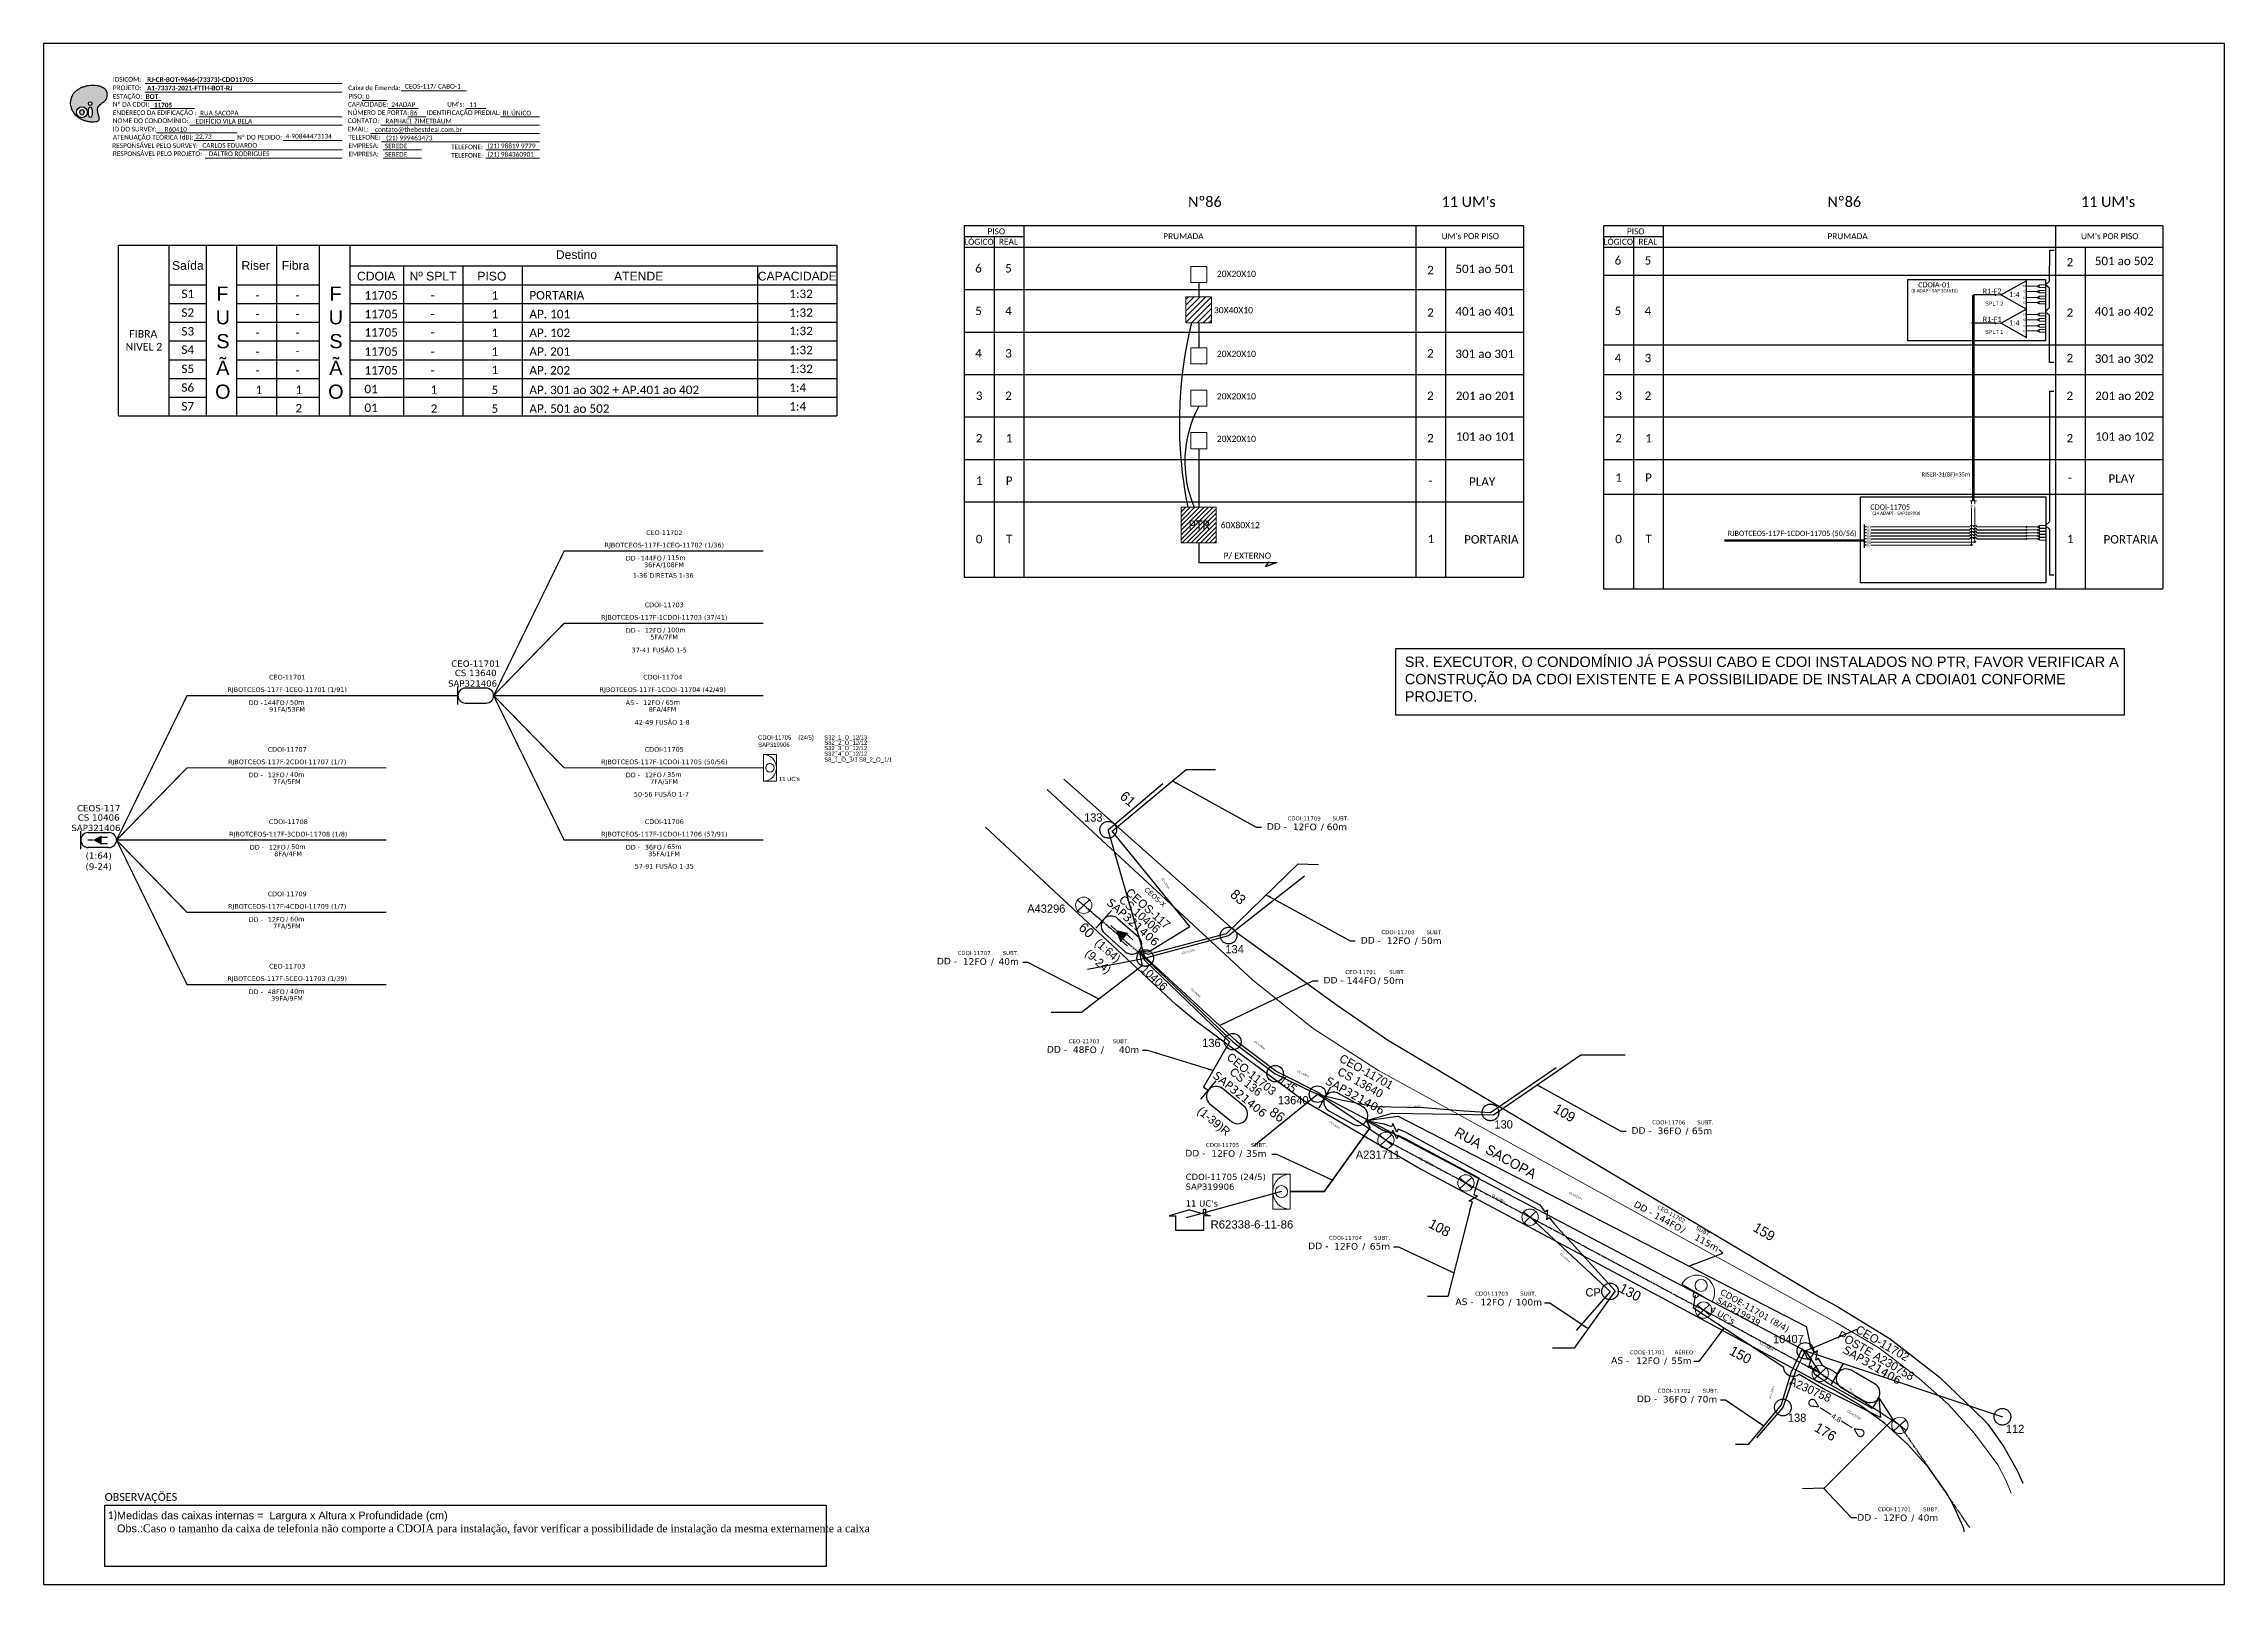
# Model space of a CAD drawing. Header units: metres. Extents: x -1286 to -445, y -500 to 94.
import ezdxf
from ezdxf.enums import TextEntityAlignment as Align

# ---------------------------------------------------------------- set-up
doc = ezdxf.new("R2010")
doc.units = ezdxf.units.M
doc.linetypes.add('PHANTOM2', pattern=[1.25, 0.625, -0.125, 0.125, -0.125, 0.125, -0.125])
for name, color, linetype in [('10.0-Cartográfico', 4, 'Continuous'), ('10.1-Caixas Subterrâneas', 5, 'Continuous'), ('10.2-Nº Policía', 2, 'Continuous'), ('10.3-Nome das Ruas', 252, 'Continuous'), ('20.4-CEO', 1, 'Continuous'), ('20.4-CEOS', 1, 'Continuous'), ('20.5-CABO AÉREO', 1, 'Continuous'), ('20.5-CABO EM DUTO', 1, 'Continuous'), ('label_cabos', 7, 'Continuous'), ('Legenda', 1, 'Continuous'), ('surveys', 7, 'Continuous'), ('SURVEYS_LEGENDAS', 7, 'Continuous')]:
    doc.layers.add(name, color=color, linetype=linetype)
for name, color, linetype, lineweight in [('10.4-Postes', 1, 'Continuous', 0), ("20.0-LEGENDA DOS CDO'S", 1, 'Continuous', 0), ('20.1-CDO_INTERIOR', 1, 'Continuous', 0), ('20.2-CDO_POSTE', 1, 'Continuous', 5), ('20.6-CORDOALHA_SUPORTE', 7, 'Continuous', 25), ('40.1-ETIQUETAS', 1, 'Continuous', 20), ('CORDOALHA_SUPORTE', 7, 'Continuous', 25), ('Postes', 1, 'Continuous', 0)]:
    doc.layers.add(name, color=color, linetype=linetype, lineweight=lineweight)
for name, color, linetype, plot in [('EXTRA', 50, 'Continuous', False), ('Tracado Aereo', 1, 'PHANTOM2', False), ('Traçado Subterraneo', 40, 'Continuous', False)]:
    doc.layers.add(name, color=color, linetype=linetype, plot=plot)
doc.styles.add('ARIAL', font='arial.ttf')
doc.styles.add('siredit', font='verdana.ttf')
doc.styles.add('Style-font000', font='font000.shx')
doc.styles.add('WMF-Calibri0', font='calibri.ttf')
doc.styles.add('WMF-Calibri1', font='calibrib.ttf')
doc.linetypes.add('FENCELINE1', pattern='A,0.25,-0.1,[133,ltypeshp.shx,S=0.1,R=0,X=-0.1,Y=0],-0.1,1', length=1.45)
doc.dimstyles.new('CC', dxfattribs={"dimtxt": 0.8, "dimasz": 2, "dimexe": 0.18, "dimexo": 0.0625, "dimgap": 0.09, "dimtad": 0, "dimdec": 0, "dimrnd": 1, "dimzin": 0, "dimdsep": 46, "dimtxsty": 'siredit', "dimblk": 'NONE', "dimcen": 0, "dimse1": 1, "dimse2": 1, "dimsd1": 1, "dimsd2": 1, "dimclrt": 7, "dimadec": 0, "dimazin": 0, "dimtfac": 1, "dimtdec": 0, "dimtofl": 0, "dimtmove": 0, "dimatfit": 3, "dimfxl": 0, "dimtolj": 1, "dimtzin": 0, "dimarcsym": 0})
doc.dimstyles.new('CL', dxfattribs={"dimtxt": 1, "dimasz": 2, "dimexe": 0.18, "dimexo": 0.0625, "dimgap": 0.09, "dimtad": 0, "dimdec": 0, "dimrnd": 1, "dimzin": 0, "dimdsep": 46, "dimtxsty": 'siredit', "dimblk": 'NONE', "dimcen": 0, "dimse1": 1, "dimse2": 1, "dimsd1": 1, "dimsd2": 1, "dimclrt": 7, "dimadec": 0, "dimazin": 0, "dimtfac": 1, "dimtdec": 0, "dimtofl": 0, "dimtmove": 0, "dimatfit": 3, "dimfxl": 0, "dimtolj": 1, "dimtzin": 0, "dimarcsym": 0})

# ---------------------------------------------------------------- blocks, each defined once
blk = doc.blocks.new('OI')
h = blk.add_hatch(color=40)
edge = h.paths.add_edge_path()
edge.add_spline(control_points=[(4.35, -0.67), (3.92, -0.99), (3.26, -1.5), (2.81, -2.59), (2.9, -3.5), (3.06, -4.27), (3.31, -4.85), (3.37, -5.39), (3.4, -5.88), (3.2, -6.4), (2.54, -6.61), (1.65, -6.63), (0.55, -6.67), (-0.56, -6.42), (-1.61, -6.14), (-2.77, -5.61), (-3.92, -4.77), (-4.89, -3.7), (-5.34, -2.65), (-5.6, -1.94), (-5.85, -0.96), (-5.71, 0.47), (-5.1, 2.02), (-4.14, 3.02), (-3.3, 3.61), (-2.37, 4.16), (-1.36, 4.44), (-0.56, 4.7), (0.79, 4.85), (2.24, 4.97), (3.79, 4.57), (4.67, 4.21), (5.44, 3.65), (5.76, 2.99), (6.03, 2.21), (6.01, 1.46), (5.72, 0.64), (5.31, 0.08), (4.88, -0.38), (4.51, -0.55), (4.35, -0.67)], knot_values=[0, 0, 0, 0, 1.60434, 2.417191, 3.427595, 4.282808, 4.776746, 5.304182, 5.888771, 6.258406, 6.858137, 7.79129, 8.986195, 10.124242, 11.187857, 12.242908, 13.953784, 15.414161, 16.515391, 17.349188, 17.675853, 19.552021, 21.515531, 22.568638, 23.63245, 24.621084, 25.782718, 26.745347, 27.142653, 29.870543, 31.004649, 31.921532, 32.709589, 33.801391, 34.042471, 35.192333, 35.971461, 36.628871, 37.254359, 37.836911, 37.836911, 37.836911, 37.836911], degree=3, periodic=0)
h.paths.add_polyline_path([(1.13, -0.87, -1), (-0.04, -0.87, -1)], flags=16)
edge = h.paths.add_edge_path(flags=16)
edge.add_ellipse((0.56, -3.59), major_axis=(-0.02, 1.71), ratio=0.361305, start_angle=0, end_angle=360)
h.paths.add_polyline_path([(-0.36, -3.62, -1), (-3.8, -3.62, -1)], flags=16)
edge = h.paths.add_edge_path(flags=0)
edge.add_ellipse((-2.08, -3.62), major_axis=(0, 0.885), ratio=0.758294, start_angle=0, end_angle=360)
at = {"color": 40}
for centre, radius in [((-2.08, -3.62), 1.72), ((0.54, -0.87), 0.587)]:
    blk.add_circle(centre, radius, dxfattribs=at)
blk.add_ellipse((-2.08, -3.62), major_axis=(0, 0.885), ratio=0.758294, start_param=-3.141592653589792, end_param=3.141592653589792, dxfattribs=at)
blk.add_ellipse((0.56, -3.59), major_axis=(-0.02, 1.71), ratio=0.361305, dxfattribs=at)
at = {"color": 40, "start_tangent": (-0.800898, -0.598801), "end_tangent": (-0.800898, -0.598801)}
blk.add_spline([(4.35, -0.67), (3.2, -1.78), (2.9, -2.54), (2.92, -3.55), (3.12, -4.38), (3.28, -4.85), (3.37, -5.37), (3.35, -5.95), (3.2, -6.29), (2.66, -6.55), (1.73, -6.63), (0.54, -6.62), (-0.58, -6.41), (-1.6, -6.11), (-2.56, -5.67), (-3.95, -4.67), (-4.89, -3.56), (-5.37, -2.56), (-5.64, -1.78), (-5.72, -1.46), (-5.63, 0.42), (-4.84, 2.22), (-4.13, 2.99), (-3.27, 3.62), (-2.4, 4.09), (-1.3, 4.47), (-0.37, 4.72), (0.02, 4.77), (2.75, 4.8), (3.85, 4.53), (4.69, 4.16), (5.31, 3.68), (5.85, 2.73), (5.93, 2.5), (5.94, 1.35), (5.67, 0.62), (5.29, 0.08), (4.84, -0.36), (4.35, -0.67)], degree=3, dxfattribs=at)
blk = doc.blocks.new('caixa_subterranea_existente')
blk.add_circle((0, 0), 1)
blk = doc.blocks.new('MHMZ')
at = {"color": 0, "linetype": 'PHANTOM2'}
blk.add_circle((0, 0), 0.0000101, dxfattribs=at)
blk = doc.blocks.new('PTPT')
at = {"layer": 'Postes', "color": 1, "linetype": 'PHANTOM2'}
for points in [[(-0.0000079, 0.0000104), (0.0000075, -0.000002)], [(0.000007, 0.0000109), (-0.0000074, -0.0000025)]]:
    blk.add_lwpolyline(points, dxfattribs=at)
at = {"layer": 'Postes', "color": 1}
blk.add_circle((-0.0000002, 0.0000042), 0.00000987, dxfattribs=at)
blk = doc.blocks.new('*D184')
at = {"layer": 'Defpoints', "color": 0, "transparency": 16777216}
for p in [(-861.23, -258.33), (-827.48, -290.58), (-824.9, -287.88)]:
    blk.add_point(p, dxfattribs=at)
at = {"color": 7, "transparency": 16777216, "insert": (-841.78, -271.75), "char_height": 0.8, "attachment_point": 5, "rotation": 316.30256, "style": 'siredit'}
blk.add_mtext('\\A1;CC=47m', dxfattribs=at)
blk = doc.blocks.new('_None')
blk = doc.blocks.new('*D176')
at = {"layer": 'Defpoints', "color": 0, "transparency": 16777216}
for p in [(-827.86, -289.14), (-811.5, -301.47), (-808.95, -298.09)]:
    blk.add_point(p, dxfattribs=at)
at = {"color": 7, "transparency": 16777216, "insert": (-817.13, -291.92), "char_height": 0.8, "attachment_point": 5, "rotation": 322.97858, "style": 'siredit'}
blk.add_mtext('\\A1;CC=20m', dxfattribs=at)
blk = doc.blocks.new('*D185')
at = {"layer": 'Defpoints', "color": 0, "transparency": 16777216}
for p in [(-811.13, -302.92), (-794.79, -310.81), (-792.77, -306.63)]:
    blk.add_point(p, dxfattribs=at)
at = {"color": 7, "transparency": 16777216, "insert": (-800.41, -302.93), "char_height": 0.8, "attachment_point": 5, "rotation": 334.20206, "style": 'siredit'}
blk.add_mtext('\\A1;CC=18m', dxfattribs=at)
blk = doc.blocks.new('*D186')
at = {"layer": 'Defpoints', "color": 0, "transparency": 16777216}
for p in [(-829.07, -249.7), (-828.59, -251.49), (-861.24, -258.33)]:
    blk.add_point(p, dxfattribs=at)
at = {"color": 7, "transparency": 16777216, "insert": (-844.67, -255.81), "char_height": 0.8, "attachment_point": 5, "rotation": 15.01609, "style": 'siredit'}
blk.add_mtext('\\A1;CC=33m', dxfattribs=at)
blk = doc.blocks.new('*D177')
at = {"layer": 'Defpoints', "color": 0, "transparency": 16777216}
for p in [(-868.15, -207.87), (-884.6, -219.02), (-855.26, -262.31)]:
    blk.add_point(p, dxfattribs=at)
at = {"color": 7, "transparency": 16777216, "insert": (-853.48, -229.52), "char_height": 0.8, "attachment_point": 5, "rotation": 304.12291, "style": 'siredit'}
blk.add_mtext('\\A1;CC=52m', dxfattribs=at)
blk = doc.blocks.new('*D178')
at = {"layer": 'Defpoints', "color": 0, "transparency": 16777216}
for p in [(-791.4, -317.49), (-723.05, -317.97), (-723.03, -315.74)]:
    blk.add_point(p, dxfattribs=at)
at = {"color": 7, "transparency": 16777216, "insert": (-757.21, -315.5), "char_height": 0.8, "attachment_point": 5, "rotation": 359.59449, "style": 'siredit'}
blk.add_mtext('\\A1;CC=68m', dxfattribs=at)
blk = doc.blocks.new('*D179')
at = {"layer": 'Defpoints', "color": 0, "transparency": 16777216}
for p in [(-796.02, -305.78), (-769.67, -323.53), (-775.06, -331.52)]:
    blk.add_point(p, dxfattribs=at)
at = {"color": 7, "transparency": 16777216, "insert": (-788.23, -322.65), "char_height": 0.8, "attachment_point": 5, "rotation": 326.03583, "style": 'siredit'}
blk.add_mtext('\\A1;CC=32m', dxfattribs=at)
blk = doc.blocks.new('*D187')
at = {"layer": 'Defpoints', "color": 0, "transparency": 16777216}
for p in [(-768.44, -328.56), (-737.59, -345.06), (-737.59, -345.06)]:
    blk.add_point(p, dxfattribs=at)
at = {"color": 7, "transparency": 16777216, "insert": (-753.01, -336.81), "char_height": 1, "attachment_point": 5, "rotation": 331.87349, "style": 'siredit'}
blk.add_mtext('\\A1;CL=35m', dxfattribs=at)
blk = doc.blocks.new('*D188')
at = {"layer": 'Defpoints', "color": 0, "transparency": 16777216}
for p in [(-737.59, -345.06), (-712.83, -358.25), (-712.55, -357.72)]:
    blk.add_point(p, dxfattribs=at)
at = {"color": 7, "transparency": 16777216, "insert": (-724.93, -351.12), "char_height": 1, "attachment_point": 5, "rotation": 331.94579, "style": 'siredit'}
blk.add_mtext('\\A1;CL=28m', dxfattribs=at)
blk = doc.blocks.new('*D180')
at = {"layer": 'Defpoints', "color": 0, "transparency": 16777216}
for p in [(-714.77, -359.55), (-683.92, -388.17), (-683.92, -388.17)]:
    blk.add_point(p, dxfattribs=at)
at = {"color": 7, "transparency": 16777216, "insert": (-699.34, -373.86), "char_height": 0.8, "attachment_point": 5, "rotation": 317.15607, "style": 'siredit'}
blk.add_mtext('\\A1;CC=42m', dxfattribs=at)
blk = doc.blocks.new('*D189')
at = {"layer": 'Defpoints', "color": 0, "transparency": 16777216}
for p in [(-794.79, -310.81), (-601.28, -399.48), (-606.69, -409.77)]:
    blk.add_point(p, dxfattribs=at)
at = {"color": 7, "transparency": 16777216, "insert": (-695.33, -350), "char_height": 0.8, "attachment_point": 5, "rotation": 332.25108, "style": 'siredit'}
blk.add_mtext('\\A1;CC=213m', dxfattribs=at)
blk = doc.blocks.new('*D181')
at = {"layer": 'Defpoints', "color": 0, "transparency": 16777216}
for p in [(-597.83, -426.05), (-592.03, -434.78), (-585.49, -430.43)]:
    blk.add_point(p, dxfattribs=at)
at = {"color": 7, "transparency": 16777216, "insert": (-588.39, -426.07), "char_height": 0.8, "attachment_point": 5, "rotation": 303.60742, "style": 'siredit'}
blk.add_mtext('\\A1;CC=10m', dxfattribs=at)
blk = doc.blocks.new('*D182')
at = {"layer": 'Defpoints', "color": 0, "transparency": 16777216}
for p in [(-602.19, -418.2), (-622.53, -434.53), (-617.18, -436.28)]:
    blk.add_point(p, dxfattribs=at)
at = {"color": 7, "transparency": 16777216, "insert": (-619.68, -425.81), "char_height": 0.8, "attachment_point": 5, "rotation": 71.85822, "style": 'siredit'}
blk.add_mtext('\\A1;CC=22m', dxfattribs=at)
blk = doc.blocks.new('*D190')
at = {"layer": 'Defpoints', "color": 0, "transparency": 16777216}
for p in [(-600.89, -418.5), (-573.64, -443.74), (-570.22, -438.5)]:
    blk.add_point(p, dxfattribs=at)
at = {"color": 7, "transparency": 16777216, "insert": (-587.9, -434.44), "char_height": 1, "attachment_point": 5, "rotation": 326.88692, "style": 'siredit'}
blk.add_mtext('\\A1;CL=37m', dxfattribs=at)
blk = doc.blocks.new('*D183')
at = {"layer": 'Defpoints', "color": 0, "transparency": 16777216}
for p in [(-659.88, -386.55), (-584.21, -430.98), (-583.77, -430.23)]:
    blk.add_point(p, dxfattribs=at)
at = {"color": 7, "transparency": 16777216, "insert": (-621.61, -408.02), "char_height": 1, "attachment_point": 5, "rotation": 329.5873, "style": 'siredit'}
blk.add_mtext('\\A1;CL=88m', dxfattribs=at)
blk = doc.blocks.new('A$C7D571CCD')
at = {"layer": 'EXTRA', "style": 'siredit'}
for tag, p in [('ID', (6.68, 1.72)), ('XX', (11.11, 1.72))]:
    blk.add_attdef(tag, text='', height=0.48, rotation=359.69, dxfattribs=at).set_placement(p, align=Align.MIDDLE_CENTER)
at = {"layer": 'Legenda', "color": 7, "style": 'siredit'}
for tag, p in [('TIPO_CABO', (3.39, 0.74)), ('CABO', (6.76, 0.7)), ('/', (8.88, 0.7)), ('METROS', (12.11, 0.7))]:
    blk.add_attdef(tag, text='', height=0.8, rotation=359.69, dxfattribs=at).set_placement(p, align=Align.MIDDLE_CENTER)
blk = doc.blocks.new('CORDOALHA')
at = {"layer": 'CORDOALHA_SUPORTE', "const_width": 0.4}
for points in [[(-7.16, -0.05), (-9.54, 1.16, 1.175638), (-9.65, -1.27), (-7.16, -0.05)], [(7.28, -0.02), (9.76, -1.28, 1.175638), (9.67, 1.15), (7.28, -0.02)]]:
    blk.add_lwpolyline(points, format="xyb", dxfattribs=at)
for points in [[(-6.59, -0.05), (-2.09, -0.05)], [(2, -0.04), (6.5, -0.04)]]:
    blk.add_lwpolyline(points, dxfattribs=at)
at = {"layer": 'CORDOALHA_SUPORTE', "style": 'ARIAL'}
blk.add_text('4,8', height=1.8, dxfattribs=at).set_placement((0.06, -0.04), align=Align.MIDDLE_CENTER)
blk = doc.blocks.new('LVLV')
for p, q in [((0, 0.0000254), (-0.0000251, 0.000018)), ((-0.0000251, 0.000018), (-0.0000173, 0.000018)), ((-0.0000172, 0), (-0.0000172, 0.0000179)), ((0.0000172, 0), (-0.0000172, 0)), ((0, 0.0000254), (0.0000251, 0.000018)), ((0.0000169, 0.0000264), (0.0000195, 0.0000264)), ((0.0000169, 0.0000205), (0.0000169, 0.0000264)), ((0.0000251, 0.000018), (0.0000172, 0.000018)), ((0.0000172, 0.000018), (0.0000172, 0)), ((0.0000195, 0.0000264), (0.0000195, 0.0000198))]:
    blk.add_line(p, q)
blk = doc.blocks.new('SPLITTER FUTURO')
blk.add_point((0, 0))
at = {"style": 'ARIAL', "text_generation_flag": 6, "flags": 4}
for tag, p, height in [('SPLT', (-6.22, -4.1), 1.5), ('INSTAL.', (-6.25, -6.09), 1.25)]:
    blk.add_attdef(tag, p, '', height=height, rotation=180, dxfattribs=at)

msp = doc.modelspace()

# ---------------------------------------------------------------- hatches: boundary and pattern name
h = msp.add_hatch()
h.set_pattern_fill('LINE', color=1, scale=0.5, angle=45)
h.set_pattern_definition([(45, (-6397.9531, 3264.0514), (-1.122532, 1.122532), [])])
h.paths.add_polyline_path([(-845.55, -13.5), (-835.65, -13.5), (-835.65, -3.45), (-845.55, -3.45)])
h = msp.add_hatch(color=3)
h.dxf.hatch_style = 1
edge = h.paths.add_edge_path()
edge.add_arc((-533.32, -2.7), 0.242, 0, 360)
h = msp.add_hatch(color=3)
h.dxf.hatch_style = 1
edge = h.paths.add_edge_path()
edge.add_arc((-533.32, -13.6), 0.242, 0, 360)
h = msp.add_hatch()
h.set_pattern_fill('ANSI31', color=1, scale=10, style=0)
h.set_pattern_definition([(45, (-1459.0111, -482.266), (-0.8838835, 0.8838835), [])])
h.paths.add_polyline_path([(-847.39, -98.3), (-833.82, -98.3), (-833.82, -84.54), (-847.39, -84.54)])
h.paths.add_polyline_path([(-845.39, -93.95), (-835.31, -93.95), (-835.31, -88.8), (-845.39, -88.8)], flags=24)
at = {"lineweight": 0}
h = msp.add_hatch(color=3, dxfattribs=at)
h.dxf.hatch_style = 1
edge = h.paths.add_edge_path()
edge.add_arc((-521.38, -92.1), 0.256, 0, 360)
h = msp.add_hatch(color=3, dxfattribs=at)
h.dxf.hatch_style = 1
edge = h.paths.add_edge_path()
edge.add_arc((-542.53, -99.06), 0.256, 0, 360)
h = msp.add_hatch(color=3, dxfattribs=at)
h.dxf.hatch_style = 1
edge = h.paths.add_edge_path()
edge.add_arc((-541.3, -97.89), 0.256, 0, 360)
h = msp.add_hatch(color=3, dxfattribs=at)
h.dxf.hatch_style = 1
edge = h.paths.add_edge_path()
edge.add_arc((-521.38, -93.25), 0.256, 0, 360)
h = msp.add_hatch(color=3, dxfattribs=at)
h.dxf.hatch_style = 1
edge = h.paths.add_edge_path()
edge.add_arc((-521.38, -94.4), 0.256, 0, 360)
h = msp.add_hatch(color=3, dxfattribs=at)
h.dxf.hatch_style = 1
edge = h.paths.add_edge_path()
edge.add_arc((-521.38, -95.56), 0.256, 0, 360)
h = msp.add_hatch(color=3, dxfattribs=at)
h.dxf.hatch_style = 1
edge = h.paths.add_edge_path()
edge.add_arc((-521.38, -96.71), 0.256, 0, 360)

# ---------------------------------------------------------------- linework, layer by layer
for p, q in [((-1257.17, 16.5), (-980.18, 16.5)), ((-1257.17, -49.35), (-1257.17, 16.5)), ((-1237.75, 16.5), (-1237.75, -49.35)), ((-1223.4, 16.5), (-1223.4, -49.35)), ((-1211.61, -49.35), (-1211.61, 16.5)), ((-1196.22, 16.5), (-1196.22, -49.35)), ((-1179.81, 16.5), (-1179.81, -49.35)), ((-1168.01, 16.5), (-1168.01, -49.35)), ((-1168.01, 8.47), (-980.18, 8.47)), ((-1147.24, 8.47), (-1147.24, -49.35)), ((-1124.35, 8.47), (-1124.35, -49.35)), ((-1101.5, 8.47), (-1101.5, -49.35)), ((-1010.75, 8.47), (-1010.75, -49.35)), ((-980.18, 16.5), (-980.18, -49.35)), ((-1237.75, 1.24), (-1223.4, 1.24)), ((-1211.61, 1.24), (-1179.81, 1.24)), ((-1168.01, 1.24), (-980.18, 1.24)), ((-1237.75, -5.99), (-1223.4, -5.99)), ((-1211.61, -5.99), (-1179.81, -5.99)), ((-1168.01, -5.99), (-980.18, -5.99)), ((-1237.75, -13.21), (-1223.4, -13.21)), ((-1211.61, -13.21), (-1179.81, -13.21)), ((-1168.01, -13.21), (-980.18, -13.21)), ((-1237.75, -20.44), (-1223.4, -20.44)), ((-1211.61, -20.44), (-1179.81, -20.44)), ((-1168.01, -20.44), (-980.18, -20.44)), ((-1237.75, -27.67), (-1223.4, -27.67)), ((-1211.61, -27.67), (-1179.81, -27.67)), ((-1168.01, -27.67), (-980.18, -27.67)), ((-1237.75, -34.89), (-1223.4, -34.89)), ((-1211.61, -34.89), (-1179.81, -34.89)), ((-1168.01, -34.89), (-980.18, -34.89)), ((-1257.17, -49.35), (-980.18, -49.35)), ((-1237.75, -42.12), (-1223.4, -42.12)), ((-1211.61, -42.12), (-1179.81, -42.12)), ((-1168.01, -42.12), (-980.18, -42.12))]:
    msp.add_line(p, q)
at = {"color": 1}
for p, q in [((-567.19, 3.26), (-514.06, 3.26)), ((-567.19, -20.37), (-567.19, 3.26)), ((-514.06, 3.26), (-514.06, -20.37)), ((-514.06, -20.37), (-567.19, -20.37))]:
    msp.add_line(p, q, dxfattribs=at)
at = {"color": 5}
for p, q in [((-533.32, -2.7), (-541.88, -2.7)), ((-533.32, -13.6), (-542.53, -13.6))]:
    msp.add_line(p, q, dxfattribs=at)
at = {"color": 0}
for p, q in [((-1262.5, -469.23), (-984.25, -469.23)), ((-1262.5, -492.93), (-1262.5, -469.23)), ((-984.25, -469.23), (-984.25, -492.93)), ((-984.25, -492.93), (-1262.5, -492.93))]:
    msp.add_line(p, q, dxfattribs=at)
msp.add_lwpolyline([(-1286.07, -499.81), (-445.07, -499.81), (-445.07, 94.19), (-1286.07, 94.19)], close=True)
at = {"color": 7, "lineweight": 0}
for points in [[(-1246.94, 78.79), (-1170.96, 78.79)], [(-1148.15, 76.01), (-1123.01, 76.01)], [(-1247.47, 72.24), (-1240.92, 72.24)], [(-1246.97, 75.52), (-1171.01, 75.52)], [(-1244.81, 69.17), (-1227.84, 69.17)], [(-1163.19, 72.28), (-1153.71, 72.28)], [(-1153.14, 69.17), (-1141.52, 69.17)], [(-1123.2, 69.17), (-1115.53, 69.17)], [(-1242.49, 59.75), (-1211.44, 59.75)], [(-1229.65, 62.82), (-1170.98, 62.82)], [(-1226.24, 65.93), (-1170.98, 65.93)], [(-1160.06, 59.58), (-1094.8, 59.58)], [(-1156.02, 62.82), (-1094.8, 62.82)], [(-1145.56, 65.93), (-1138.61, 65.93)], [(-1109.86, 65.93), (-1094.82, 65.93)], [(-1227.96, 56.79), (-1212.45, 56.79)], [(-1226.24, 53.23), (-1170.98, 53.23)], [(-1193.73, 56.79), (-1170.96, 56.79)], [(-1155.78, 56.34), (-1094.8, 56.34)], [(-1155.17, 53.23), (-1140.37, 53.23)], [(-1115.57, 53.23), (-1094.8, 53.23)], [(-1223.75, 49.99), (-1170.98, 49.99)], [(-1155.17, 49.99), (-1140.37, 49.99)], [(-1115.57, 49.99), (-1094.8, 49.99)]]:
    msp.add_lwpolyline(points, dxfattribs=at)
at = {"color": 0}
for points in [[(-715.41, 23.97), (-931.08, 23.97)], [(-931.08, 19.85), (-907.93, 19.85)], [(-468.81, 23.97), (-684.49, 23.97)], [(-684.49, 19.85), (-661.34, 19.85)], [(-931.08, 15.74), (-715.41, 15.74)], [(-684.49, 15.74), (-468.81, 15.74)], [(-583.1, -94.43), (-583.97, -94.43)], [(-581.34, -94.44), (-543.18, -94.42)], [(-540.58, -94.41), (-521.38, -94.4)]]:
    msp.add_lwpolyline(points, dxfattribs=at)
for points in [[(-931.08, 23.97), (-931.08, 15.74)], [(-919.51, 19.85), (-919.51, 15.74)], [(-907.93, 15.74), (-907.93, 23.97)], [(-756.84, 23.97), (-756.84, 15.74)], [(-715.41, 23.97), (-715.41, 15.74)], [(-684.49, 23.97), (-684.49, 15.74)], [(-672.91, 19.85), (-672.91, 15.74)], [(-661.34, 15.74), (-661.34, 23.97)], [(-510.25, 23.97), (-510.25, 15.74)], [(-468.81, 23.97), (-468.81, 15.74)], [(-931.08, 15.74), (-931.08, -111.55)], [(-931.08, 15.74), (-715.41, 15.74)], [(-931.08, 15.74), (-715.41, 15.74)], [(-931.08, 15.74), (-715.41, 15.74)], [(-919.51, 15.74), (-919.51, -111.55)], [(-907.93, -111.55), (-907.93, 15.74)], [(-756.84, 15.74), (-756.84, -111.55)], [(-745.27, -111.55), (-745.27, 15.74)], [(-715.41, 15.74), (-715.41, -111.55)], [(-684.49, 15.74), (-684.49, -116.02)], [(-684.49, 15.74), (-468.81, 15.74)], [(-684.49, 15.74), (-468.81, 15.74)], [(-684.49, 15.74), (-468.81, 15.74)], [(-672.91, 15.74), (-672.91, -116.02)], [(-661.34, -116.02), (-661.34, 15.74)], [(-510.25, 15.74), (-510.25, -116.02)], [(-498.68, -116.02), (-498.68, 15.74)], [(-468.81, 15.74), (-468.81, -116.02)], [(-684.49, 4.88), (-468.81, 4.88)], [(-931.08, -0.63), (-715.41, -0.63)], [(-931.08, -17), (-715.41, -17)], [(-684.49, -21.89), (-468.81, -21.89)], [(-931.08, -33.37), (-715.41, -33.37)], [(-684.49, -33.37), (-468.81, -33.37)], [(-931.08, -49.75), (-715.41, -49.75)], [(-684.49, -49.75), (-468.81, -49.75)], [(-931.08, -66.12), (-715.41, -66.12)], [(-684.49, -66.12), (-468.81, -66.12)], [(-931.08, -82.49), (-715.41, -82.49)], [(-684.49, -79.5), (-468.81, -79.5)], [(-931.08, -111.55), (-715.41, -111.55)], [(-684.49, -116.02), (-468.81, -116.02)]]:
    msp.add_lwpolyline(points)
at = {"color": 3}
for points in [[(-510.84, -28.74), (-512.49, -28.74), (-512.49, -10.57), (-514.06, -9.07), (-512.49, -7.56), (-512.49, -0.11), (-514.06, 1.14), (-512.49, 2.65), (-512.41, 14.53), (-510.76, 14.53)], [(-840.6, 2.21), (-840.6, -3.37)], [(-840.6, -13.5), (-840.6, -23.05)], [(-510.79, -110.68), (-512.44, -110.68), (-512.44, -93.11), (-514.01, -91.6), (-512.44, -90.1), (-512.44, -39.74), (-510.79, -39.74)], [(-840.6, -62.01), (-840.61, -84.54)], [(-583.1, -92.09), (-583.97, -92.09)]]:
    msp.add_lwpolyline(points, dxfattribs=at)
at = {"lineweight": 0}
for points in [[(-837.54, 8.33), (-843.67, 8.33), (-843.67, 2.12), (-837.54, 2.12)], [(-837.54, -23.05), (-843.67, -23.05), (-843.67, -29.26), (-837.54, -29.26)], [(-837.54, -39.42), (-843.67, -39.42), (-843.67, -45.63), (-837.54, -45.63)], [(-837.54, -55.79), (-843.67, -55.79), (-843.67, -62.01), (-837.54, -62.01)]]:
    msp.add_lwpolyline(points, close=True, dxfattribs=at)
at = {"color": 1}
for points in [[(-521.43, 2.75), (-531.1, -2.7), (-521.43, -8.15), (-521.43, 2.75)], [(-521.43, -8.15), (-531.1, -13.6), (-521.43, -19.04), (-521.43, -8.15)], [(-840.61, -98.3), (-840.61, -105.87), (-810.47, -105.87)], [(-583.1, -96.78), (-583.97, -96.78)], [(-581.34, -96.78), (-543.18, -96.74)], [(-540.58, -96.73), (-521.38, -96.71)], [(-814.88, -107.46), (-813.48, -105.63)], [(-810.47, -105.87), (-814.88, -107.46)]]:
    msp.add_lwpolyline(points, dxfattribs=at)
at = {"color": 3, "lineweight": 0}
for points in [[(-517.05, 0.65), (-521.43, 0.65)], [(-516.47, 1.14), (-516.47, 0.15)], [(-516.47, 1.14), (-514.06, 1.14)], [(-516.47, 0.15), (-514.06, 0.15)], [(-521.43, -1.42), (-517.05, -1.42)], [(-521.43, -3.72), (-517.05, -3.72)], [(-521.43, -5.66), (-517.05, -5.66)], [(-516.47, -0.93), (-516.47, -1.92)], [(-516.47, -0.93), (-514.06, -0.93)], [(-516.47, -1.92), (-514.06, -1.92)], [(-516.47, -3.23), (-516.47, -4.22)], [(-516.47, -3.23), (-514.06, -3.23)], [(-516.47, -4.22), (-514.06, -4.22)], [(-516.47, -5.16), (-516.47, -6.15)], [(-516.47, -5.16), (-514.06, -5.16)], [(-516.47, -6.15), (-514.06, -6.15)], [(-517.05, -10.25), (-521.43, -10.25)], [(-521.43, -12.32), (-517.05, -12.32)], [(-521.43, -14.62), (-517.05, -14.62)], [(-521.43, -16.55), (-517.05, -16.55)], [(-516.47, -9.76), (-516.47, -10.74)], [(-516.47, -9.76), (-514.06, -9.76)], [(-516.47, -10.74), (-514.06, -10.74)], [(-516.47, -11.83), (-516.47, -12.81)], [(-516.47, -11.83), (-514.06, -11.83)], [(-516.47, -12.81), (-514.06, -12.81)], [(-516.47, -14.13), (-516.47, -15.11)], [(-516.47, -14.13), (-514.06, -14.13)], [(-516.47, -15.11), (-514.06, -15.11)], [(-516.47, -16.06), (-516.47, -17.05)], [(-516.47, -16.06), (-514.06, -16.06)], [(-516.47, -17.05), (-514.06, -17.05)], [(-581.34, -92.1), (-543.18, -92.1)], [(-540.58, -92.1), (-521.38, -92.1)], [(-517, -92.1), (-521.38, -92.1)], [(-516.42, -91.6), (-516.42, -92.59)], [(-516.42, -91.6), (-514.01, -91.6)], [(-521.38, -93.25), (-517, -93.25)], [(-521.38, -94.4), (-517, -94.4)], [(-521.38, -95.56), (-517, -95.56)], [(-521.38, -96.71), (-517, -96.71)], [(-516.42, -92.59), (-514.01, -92.59)], [(-516.42, -92.76), (-516.42, -93.74)], [(-516.42, -92.76), (-514.01, -92.76)], [(-516.42, -93.74), (-514.01, -93.74)], [(-516.42, -93.91), (-516.42, -94.9)], [(-516.42, -93.91), (-514.01, -93.91)], [(-516.42, -94.9), (-514.01, -94.9)], [(-516.42, -95.06), (-516.42, -96.05)], [(-516.42, -95.06), (-514.01, -95.06)], [(-516.42, -96.05), (-514.01, -96.05)], [(-516.42, -96.22), (-516.42, -97.2)], [(-516.42, -96.22), (-514.01, -96.22)], [(-516.42, -97.2), (-514.01, -97.2)]]:
    msp.add_lwpolyline(points, dxfattribs=at)
for points in [[(-517.05, 0.93), (-516.47, 0.93), (-516.47, 0.36), (-517.05, 0.36)], [(-517.05, -1.14), (-516.47, -1.14), (-516.47, -1.71), (-517.05, -1.71)], [(-517.05, -3.44), (-516.47, -3.44), (-516.47, -4.01), (-517.05, -4.01)], [(-517.05, -5.37), (-516.47, -5.37), (-516.47, -5.94), (-517.05, -5.94)], [(-517.05, -9.96), (-516.47, -9.96), (-516.47, -10.54), (-517.05, -10.54)], [(-517.05, -12.03), (-516.47, -12.03), (-516.47, -12.6), (-517.05, -12.6)], [(-517.05, -14.34), (-516.47, -14.34), (-516.47, -14.91), (-517.05, -14.91)], [(-517.05, -16.27), (-516.47, -16.27), (-516.47, -16.84), (-517.05, -16.84)], [(-517, -91.81), (-516.42, -91.81), (-516.42, -92.38), (-517, -92.38)], [(-517, -92.96), (-516.42, -92.96), (-516.42, -93.54), (-517, -93.54)], [(-517, -94.12), (-516.42, -94.12), (-516.42, -94.69), (-517, -94.69)], [(-517, -95.27), (-516.42, -95.27), (-516.42, -95.84), (-517, -95.84)], [(-517, -96.42), (-516.42, -96.42), (-516.42, -97), (-517, -97)]]:
    msp.add_lwpolyline(points, close=True, dxfattribs=at)
at = {"color": 1, "lineweight": 0}
for points in [[(-835.65, -3.45), (-845.55, -3.45), (-845.55, -13.5), (-835.65, -13.5)], [(-847.39, -84.54), (-833.82, -84.54), (-833.82, -98.3), (-847.39, -98.3)]]:
    msp.add_lwpolyline(points, close=True, dxfattribs=at)
at = {"color": 5, "const_width": 1}
for points in [[(-541.88, -82.12), (-541.88, -2.7)], [(-583.97, -97.36), (-637.86, -97.36), (-637.86, -97.36), (-637.86, -97.36), (-637.86, -97.36)]]:
    msp.add_lwpolyline(points, dxfattribs=at)
at = {"color": 1, "lineweight": 0}
for points in [[(-531.1, -2.7), (-533.32, -2.7)], [(-531.1, -13.6), (-533.32, -13.6)]]:
    msp.add_lwpolyline(points, dxfattribs=at)
at = {"color": 3}
for points in [[(-843.42, -13.5, 0.110347), (-844.82, -84.54, 0.323378)], [(-840.6, -45.63, 0.227153), (-842.38, -84.54)]]:
    msp.add_lwpolyline(points, format="xyb", dxfattribs=at)
at = {"color": 5}
msp.add_lwpolyline([(-585.41, -80.55), (-513.95, -80.55), (-513.95, -113.72), (-585.41, -113.72)], close=True, dxfattribs=at)
at = {"color": 5, "lineweight": 0}
for points in [[(-543.12, -82.12), (-540.65, -82.12)], [(-542.53, -82.12), (-542.53, -83.41)], [(-541.3, -82.12), (-541.3, -83.41)], [(-542.53, -99.05), (-542.53, -84.83)], [(-541.3, -97.89), (-541.3, -84.83)]]:
    msp.add_lwpolyline(points, dxfattribs=at)
at = {"color": 5}
for points in [[(-583.97, -91.23), (-583.97, -100.21)], [(-583.1, -95.61), (-583.97, -95.61)], [(-581.34, -95.61), (-543.18, -95.58)], [(-540.58, -95.57), (-521.38, -95.56)]]:
    msp.add_lwpolyline(points, dxfattribs=at)
at = {"color": 3, "lineweight": 0}
msp.add_lwpolyline([(-543.18, -92.1, -1), (-541.88, -92.1)], format="xyb", dxfattribs=at)
at = {"color": 2}
for points in [[(-583.1, -93.26), (-583.97, -93.26)], [(-581.34, -93.27), (-543.18, -93.26)], [(-540.58, -93.26), (-521.38, -93.25)]]:
    msp.add_lwpolyline(points, dxfattribs=at)
at = {"color": 6}
for points in [[(-583.1, -97.95), (-583.97, -97.95)], [(-581.34, -97.95), (-541.3, -97.89)]]:
    msp.add_lwpolyline(points, dxfattribs=at)
at = {"color": 28}
for points in [[(-583.1, -99.12), (-583.97, -99.12)], [(-581.34, -99.12), (-542.53, -99.05)]]:
    msp.add_lwpolyline(points, dxfattribs=at)
at = {"color": 2}
msp.add_lwpolyline([(-543.18, -93.26, -1), (-541.88, -93.26)], format="xyb", dxfattribs=at)
at = {"color": 0}
msp.add_lwpolyline([(-543.18, -94.42, -1), (-541.88, -94.42)], format="xyb", dxfattribs=at)
at = {"color": 5}
msp.add_lwpolyline([(-543.18, -95.58, -1), (-541.88, -95.57)], format="xyb", dxfattribs=at)
at = {"color": 1}
msp.add_lwpolyline([(-764.61, -139.06), (-483.66, -139.06), (-483.66, -164.7), (-764.61, -164.7)], close=True, dxfattribs=at)
at = {"color": 7}
for points in [[(-760.63, -325.6), (-763.74, -324.28), (-764.18, -325.51), (-765.81, -322.14), (-766.25, -323.37), (-769.4, -322.27)], [(-760.61, -328.12), (-763.71, -326.8), (-764.16, -328.03), (-765.78, -324.67), (-766.23, -325.89), (-769.38, -324.79)], [(-736.06, -355.53), (-735.03, -352.31), (-736.29, -351.99), (-733.09, -350.05), (-734.36, -349.73), (-733.55, -346.49)], [(-709.02, -353.44), (-707.1, -356.21), (-706.07, -355.41), (-706.49, -359.13), (-705.46, -358.33), (-703.39, -360.94)], [(-602.98, -418.85), (-604.29, -415.74), (-605.47, -416.31), (-604.3, -412.76), (-605.47, -413.33), (-606.97, -410.36)], [(-599.86, -415.61), (-601.56, -412.7), (-602.65, -413.41), (-601.95, -409.74), (-603.04, -410.46), (-604.9, -407.7)]]:
    msp.add_lwpolyline(points, dxfattribs=at)
at = {"color": 4}
msp.add_lwpolyline([(-808.7, -348.4), (-845.4, -358.47)], dxfattribs=at)
at = {"color": 3}
for centre in [(-533.32, -2.7), (-533.32, -13.6)]:
    msp.add_circle(centre, 0.242, dxfattribs=at)
at = {"color": 3, "lineweight": 0}
for centre in [(-521.38, -92.1), (-542.53, -99.06), (-541.3, -97.89), (-521.38, -93.25), (-521.38, -94.4), (-521.38, -95.56), (-521.38, -96.71)]:
    msp.add_circle(centre, 0.256, dxfattribs=at)
msp.add_arc((-541.23, -92.1), 0.65, 359.87602, 180.11627, dxfattribs=at)
at = {"color": 1}
for centre, start in [((-542.53, -96.73), 0.11627), ((-541.23, -96.73), 0.01331)]:
    msp.add_arc(centre, 0.65, start, 180.11627, dxfattribs=at)
at = {"color": 2}
msp.add_arc((-541.23, -93.25), 0.65, 359.91035, 180.11627, dxfattribs=at)
at = {"color": 0}
msp.add_arc((-541.23, -94.41), 0.65, 359.94467, 180.11627, dxfattribs=at)
at = {"color": 5}
msp.add_arc((-541.23, -95.57), 0.65, 359.97899, 180.11627, dxfattribs=at)
at = {"layer": '10.0-Cartográfico', "color": 4, "lineweight": 20}
msp.add_lwpolyline([(-899.04, -193.3), (-819.91, -266.8), (-796.48, -285.52), (-771.23, -301.68), (-769.41, -302.7), (-594.64, -398.92), (-578.38, -408.67), (-562.73, -420.43), (-551.51, -430.48), (-541.37, -441.64), (-532.48, -453.78), (-529.35, -459.68), (-527.34, -464.59)], dxfattribs=at)
at = {"layer": '10.0-Cartográfico', "color": 4}
for points in [[(-892.65, -189.39), (-859.92, -218.29), (-826.35, -248.22), (-787.23, -276.47), (-767.81, -289.83), (-601.18, -389.01), (-594.48, -392.54), (-574.01, -405.2), (-554.98, -419.93), (-537.57, -436.57), (-536.33, -438.07), (-530.11, -446.8), (-524.82, -456.11), (-522.79, -460.79)], [(-545.25, -479.54), (-545.86, -477.67), (-549.56, -469.34), (-552.21, -464.53), (-559.16, -454.81), (-567.13, -445.85), (-575.96, -437.78), (-585.59, -430.67), (-595.91, -424.62), (-601.88, -421.72), (-665.06, -387.73), (-756.02, -339.27), (-800.33, -313.23), (-841.68, -282.65), (-849.4, -276.21), (-922.83, -207.88)]]:
    msp.add_lwpolyline(points, dxfattribs=at)
at = {"layer": '20.1-CDO_INTERIOR', "color": 5}
for p, q in [((-812.09, -341.63), (-812.09, -355.18)), ((-805.31, -341.63), (-812.09, -341.63)), ((-812.09, -355.18), (-805.32, -355.18))]:
    msp.add_line(p, q, dxfattribs=at)
at = {"layer": '20.1-CDO_INTERIOR', "color": 5, "lineweight": 18}
msp.add_lwpolyline([(-1003.41, -190.11), (-1003.41, -179.91), (-1008.51, -179.91), (-1008.51, -190.11)], close=True, dxfattribs=at)
at = {"layer": '20.1-CDO_INTERIOR', "color": 5}
msp.add_lwpolyline([(-805.31, -341.63), (-805.32, -355.18)], dxfattribs=at)
at = {"layer": '20.1-CDO_INTERIOR', "color": 5, "lineweight": 18}
msp.add_circle((-1005.96, -185.01), 1.63, dxfattribs=at)
at = {"layer": '20.1-CDO_INTERIOR', "color": 5}
msp.add_circle((-808.7, -348.4), 2.34, dxfattribs=at)
at = {"layer": '20.1-CDO_INTERIOR', "color": 5, "lineweight": 18}
msp.add_arc((-1008.51, -185.01), 5.1, 270, 90, dxfattribs=at)
at = {"layer": '20.1-CDO_INTERIOR', "color": 5}
msp.add_arc((-805.31, -348.4), 6.77, 89.97241, 269.97241, dxfattribs=at)
at = {"layer": '20.2-CDO_POSTE', "color": 7}
msp.add_lwpolyline([(-642.62, -390.82), (-654.34, -384.02)], dxfattribs=at)
for centre, radius in [((-646.86, -384.54), 2.34), ((-648.97, -388.29), 0.99)]:
    msp.add_circle(centre, radius, dxfattribs=at)
msp.add_arc((-648.44, -387.35), 6.77, 329.15555, 150.62878, dxfattribs=at)
at = {"layer": '20.4-CEO', "color": 5}
for p, q in [((-1115.4, -154.28), (-1123.45, -154.28)), ((-1123.45, -160.02), (-1115.4, -160.02)), ((-777.35, -315.72), (-786.71, -310.53)), ((-790.41, -317.2), (-781.06, -322.39))]:
    msp.add_line(p, q, dxfattribs=at)
at = {"layer": '20.4-CEO', "color": 7}
for p, q in [((-823.17, -315.44), (-831.46, -308.69)), ((-836.28, -314.6), (-827.98, -321.36)), ((-579.77, -422.65), (-589.02, -417.26)), ((-592.86, -423.86), (-583.61, -429.24))]:
    msp.add_line(p, q, dxfattribs=at)
at = {"layer": '20.4-CEO', "color": 5}
for points in [[(-1126.33, -160.61), (-1126.33, -153.69)], [(-794.13, -316.04), (-789.67, -307.99)]]:
    msp.add_lwpolyline(points, dxfattribs=at)
at = {"layer": '20.4-CEO', "color": 7}
for points in [[(-839.74, -312.8), (-833.93, -305.67)], [(-596.55, -422.62), (-591.92, -414.67)]]:
    msp.add_lwpolyline(points, dxfattribs=at)
at = {"layer": '20.4-CEO', "color": 5}
for centre, radius, start, end in [((-1123.45, -157.15), 2.87, 90, 270), ((-1115.4, -157.15), 2.87, 270, 90), ((-788.56, -313.87), 3.81, 60.97171, 240.97171), ((-779.2, -319.06), 3.81, 240.97171, 60.97171)]:
    msp.add_arc(centre, radius, start, end, dxfattribs=at)
at = {"layer": '20.4-CEO', "color": 7}
for centre, start, end in [((-833.87, -311.64), 50.84748, 230.84748), ((-825.57, -318.4), 230.84748, 50.84748), ((-590.94, -420.56), 59.79901, 239.79901), ((-581.69, -425.94), 239.79901, 59.79901)]:
    msp.add_arc(centre, 3.81, start, end, dxfattribs=at)
at = {"layer": '20.4-CEOS', "color": 7}
for p, q in [((-1268.87, -210), (-1260.82, -210)), ((-1260.82, -215.74), (-1268.87, -215.74)), ((-871.87, -243.08), (-863.86, -250.18)), ((-868.92, -255.89), (-876.93, -248.79))]:
    msp.add_line(p, q, dxfattribs=at)
for points in [[(-1271.74, -216.33), (-1271.74, -209.4)], [(-1267.07, -212.87), (-1269.01, -212.87)], [(-1263.89, -211.73), (-1261.44, -211.73)], [(-1263.89, -214.12), (-1261.44, -214.12)], [(-880.31, -246.85), (-874.21, -239.96)], [(-872.61, -247.53), (-874.53, -245.82)], [(-870.55, -251.57), (-868.12, -253.72)], [(-868.45, -249.19), (-866.01, -251.35)]]:
    msp.add_lwpolyline(points, dxfattribs=at)
for points in [[(-1267.07, -212.87, 0, 3.55, 0), (-1263.74, -212.87, 3.55, 3.55, 0)], [(-872.61, -247.53, 0, 4.71, 0), (-869.3, -250.46, 4.71, 4.71, 0)]]:
    msp.add_lwpolyline(points, format="xyseb", dxfattribs=at)
for centre, radius, start, end in [((-1268.87, -212.87), 2.87, 90, 270), ((-1260.82, -212.87), 2.87, 270, 90), ((-874.4, -245.94), 3.81, 48.45189, 228.45189), ((-866.39, -253.03), 3.81, 228.45189, 48.45189)]:
    msp.add_arc(centre, radius, start, end, dxfattribs=at)
at = {"layer": '20.5-CABO AÉREO', "color": 7, "linetype": 'FENCELINE1', "ltscale": 6, "const_width": 0.48}
msp.add_lwpolyline([(-1112.53, -157.15), (-1008.51, -157.15)], dxfattribs=at)
at = {"layer": '20.5-CABO AÉREO', "color": 7, "linetype": 'FENCELINE1', "ltscale": 6}
for points in [[(-760.63, -325.6), (-709.02, -353.44)], [(-760.61, -328.12), (-732.57, -343.06), (-733.55, -346.49)], [(-578.39, -427.86), (-580.92, -432.04), (-597.82, -422.4), (-602.98, -418.85)], [(-599.86, -415.61), (-596.18, -417.35), (-594.23, -418.64)], [(-578.39, -427.86), (-572.98, -436.19), (-599.43, -462.76), (-607.81, -462.93)]]:
    msp.add_lwpolyline(points, dxfattribs=at)
msp.add_lwpolyline([(-578.39, -427.86), (-577.62, -435.42), (-598.97, -424.82), (-609.04, -418.87, -0.633372), (-614.99, -416.19), (-649.83, -393.36), (-648.97, -388.29)], format="xyb", dxfattribs=at)
at = {"layer": '20.5-CABO EM DUTO', "color": 7, "linetype": 'ByBlock'}
for points in [[(-1008.45, -101.43, 0.48, 0.48, 0), (-1085.32, -101.43, 0.48, 0.48, 0), (-1085.32, -101.43, 0.48, 0.48, 0), (-1112.52, -157.15, 0, 0, 0)], [(-1126.33, -157.15, 0.48, 0.48, 0), (-1230.74, -157.15, 0.48, 0.48, 0), (-1230.74, -157.15, 0.48, 0.48, 0), (-1257.94, -212.87, 0, 0, 0)], [(-1008.51, -212.87, 0.48, 0.48, 0), (-1085.32, -212.87, 0.48, 0.48, 0), (-1085.32, -212.87, 0.48, 0.48, 0), (-1112.53, -157.15, 0, 0, 0)], [(-1153.93, -240.73, 0.48, 0.48, 0), (-1230.74, -240.73, 0.48, 0.48, 0), (-1257.94, -212.87, 0, 0, 0)], [(-1153.92, -268.59, 0.48, 0.48, 0), (-1230.74, -268.59, 0.48, 0.48, 0), (-1230.74, -268.59, 0.48, 0.48, 0), (-1257.94, -212.87, 0, 0, 0)]]:
    msp.add_lwpolyline(points, format="xyseb", dxfattribs=at)
at = {"layer": '20.5-CABO EM DUTO', "color": 7, "linetype": 'ByBlock', "const_width": 0.48}
for points in [[(-1008.51, -129.29), (-1085.33, -129.29), (-1112.53, -157.15)], [(-1153.93, -185.01), (-1230.74, -185.01), (-1257.94, -212.87)], [(-1257.94, -212.87), (-1153.93, -212.87)]]:
    msp.add_lwpolyline(points, dxfattribs=at)
at = {"layer": '20.5-CABO EM DUTO', "color": 5, "linetype": 'ByBlock'}
msp.add_lwpolyline([(-1008.51, -185.01, 0.48, 0.48, 0), (-1085.33, -185.01, 0.48, 0.48, 0), (-1112.53, -157.15, 0, 0, 0)], format="xyseb", dxfattribs=at)
at = {"layer": '20.5-CABO EM DUTO', "color": 7, "linetype": 'ByBlock'}
for points in [[(-863.54, -255.56), (-859.92, -255.92), (-844.09, -246.2), (-873.96, -209.46), (-845.46, -185.66), (-834.19, -185.66)], [(-863.54, -255.56), (-860.04, -256.87), (-829.88, -248.84), (-802.23, -222.06), (-794.36, -222.23)], [(-863.54, -255.56), (-862.36, -261.35), (-885.78, -279.38), (-897.57, -279.38)], [(-863.54, -255.56), (-860.42, -258.73), (-826.1, -290.42), (-810.52, -302.07), (-794.41, -310.13), (-791.9, -312.02)], [(-863.54, -255.56), (-861.37, -259.24), (-828.77, -290.67), (-838.78, -308.11), (-836.83, -309.24)], [(-765.97, -318.11), (-726.91, -318.84), (-693.21, -295.62), (-676.1, -295.62)], [(-775.87, -320.91), (-765.97, -318.11)], [(-775.87, -320.91), (-763.67, -319.34), (-606.33, -400.38), (-604.71, -407.93)], [(-775.87, -320.91), (-769.4, -322.27)], [(-775.87, -320.91), (-769.38, -324.79)], [(-736.06, -355.53), (-744.49, -388.86), (-752.41, -388.86)], [(-703.39, -360.94), (-680, -386.61), (-695.8, -408.79), (-704.21, -408.79)], [(-606.97, -410.36), (-607.85, -409.01), (-612.22, -418.2), (-615.98, -430.6), (-628.72, -445.93), (-633.66, -445.92)]]:
    msp.add_lwpolyline(points, dxfattribs=at)
at = {"layer": '20.5-CABO EM DUTO', "color": 5, "linetype": 'ByBlock', "const_width": 0.638}
msp.add_lwpolyline([(-775.87, -320.91), (-774.59, -323.83), (-792.23, -348.4), (-805.31, -348.4)], dxfattribs=at)
at = {"layer": 'Tracado Aereo', "linetype": 'PHANTOM2'}
for points in [[(-884.97, -237.98), (-861.24, -258.33)], [(-768.44, -328.56), (-737.59, -345.06)], [(-737.59, -345.06), (-712.83, -358.25)], [(-712.83, -358.25), (-645.9, -394.08)]]:
    msp.add_lwpolyline(points, dxfattribs=at)
at = {"layer": 'Tracado Aereo'}
for points in [[(-600.89, -418.5), (-645.9, -394.08)], [(-570.22, -438.5), (-600.89, -418.5)], [(-543.27, -477.89), (-570.22, -438.5)]]:
    msp.add_lwpolyline(points, dxfattribs=at)
at = {"layer": 'Traçado Subterraneo'}
for p, q in [((-875.52, -208.89), (-854.46, -191.08)), ((-861.24, -258.33), (-875.52, -208.89)), ((-883.44, -262.58), (-861.24, -258.33))]:
    msp.add_line(p, q, dxfattribs=at)
for points in [[(-829.07, -249.7), (-799.83, -226.66)], [(-861.24, -258.33), (-858.26, -257.43), (-830.95, -250.2), (-829.07, -249.7)], [(-861.24, -258.33), (-827.48, -290.58)], [(-827.48, -290.58), (-811.13, -302.92)], [(-728.11, -317.86), (-702.75, -300.6)], [(-819.41, -330.76), (-794.79, -310.81)], [(-794.79, -310.81), (-797.65, -309.61), (-811.13, -302.92), (-811.13, -302.92)], [(-606.69, -409.77), (-606.69, -409.77), (-791.47, -312.38), (-794.79, -310.81)], [(-794.79, -310.81), (-785.69, -312.99), (-772.97, -315.6), (-753.77, -315.97), (-738.07, -317.21), (-728.11, -317.86), (-728.11, -317.86)], [(-768.44, -328.56), (-794.79, -310.81)], [(-712.83, -358.25), (-681.98, -386.86)], [(-681.98, -386.86), (-695.08, -401.89)], [(-606.69, -409.77), (-603.84, -408.64), (-586.67, -401.37)], [(-606.69, -409.77), (-608.02, -412.43), (-610.06, -416.61), (-615.3, -431.62)], [(-606.69, -409.77), (-603.18, -410.94), (-530.68, -435.17)], [(-606.69, -409.77), (-605.01, -412.17), (-600.89, -418.5)], [(-615.3, -431.62), (-625.53, -443.35)]]:
    msp.add_lwpolyline(points, dxfattribs=at)

# ---------------------------------------------------------------- block references
at = {"color": 7, "xscale": 1.213923925163967, "yscale": 1.213923925163967, "zscale": 1.213923925163967, "rotation": 0.1532896023949059}
msp.add_blockref('OI', (-1268.76, 72.14), dxfattribs=at)
ref = msp.add_blockref('SPLITTER FUTURO', (-531.1, -2.7))
ref.add_attrib('SPLT', 'SPLT 2', (-537.32, -6.8), dxfattribs={"height": 1.5, "rotation": 180, "style": 'ARIAL', "text_generation_flag": 6})
ref = msp.add_blockref('SPLITTER FUTURO', (-531.1, -13.6))
ref.add_attrib('SPLT', 'SPLT 1', (-537.32, -17.69), dxfattribs={"height": 1.5, "rotation": 180, "style": 'ARIAL', "text_generation_flag": 6})
at = {"layer": '10.0-Cartográfico'}
ref = msp.add_blockref('A$C7D571CCD', (-821.26, -210), dxfattribs=dict(at, xscale=3.188032198299779, yscale=3.188032198299779, zscale=3.188032198299779))
ref.add_attrib('ID', 'CDOI-11709', dxfattribs={"layer": 'EXTRA', "height": 1.53, "rotation": 359.69001, "style": 'siredit'}).set_placement((-799.97, -204.51), align=Align.MIDDLE_CENTER)
ref.add_attrib('CABO', '12FO', dxfattribs={"layer": 'Legenda', "color": 7, "height": 2.55, "rotation": 359.69001, "style": 'siredit'}).set_placement((-799.71, -207.78), align=Align.MIDDLE_CENTER)
ref.add_attrib('METROS', '60m', dxfattribs={"layer": 'Legenda', "color": 7, "height": 2.55, "rotation": 359.69001, "style": 'siredit'}).set_placement((-787.32, -207.78), align=Align.MIDDLE_CENTER)
ref.add_attrib('XX', 'SUBT.', dxfattribs={"layer": 'EXTRA', "height": 1.53, "rotation": 359.69001, "style": 'siredit'}).set_placement((-785.86, -204.51), align=Align.MIDDLE_CENTER)
ref.add_attrib('/', '/', dxfattribs={"layer": 'Legenda', "color": 7, "height": 2.55, "rotation": 359.69001, "style": 'siredit'}).set_placement((-792.94, -207.78), align=Align.MIDDLE_CENTER)
ref.add_attrib('TIPO_CABO', 'DD -', dxfattribs={"layer": 'Legenda', "color": 7, "height": 2.55, "rotation": 359.69001, "style": 'siredit'}).set_placement((-810.46, -207.62), align=Align.MIDDLE_CENTER)
ref = msp.add_blockref('A$C7D571CCD', (-785.05, -253.9), dxfattribs=dict(at, xscale=3.188032198299779, yscale=3.188032198299779, zscale=3.188032198299779))
ref.add_attrib('ID', 'CDOI-11708', dxfattribs={"layer": 'EXTRA', "height": 1.53, "rotation": 359.69001, "style": 'siredit'}).set_placement((-763.76, -248.4), align=Align.MIDDLE_CENTER)
ref.add_attrib('CABO', '12FO', dxfattribs={"layer": 'Legenda', "color": 7, "height": 2.55, "rotation": 359.69001, "style": 'siredit'}).set_placement((-763.49, -251.67), align=Align.MIDDLE_CENTER)
ref.add_attrib('METROS', '50m', dxfattribs={"layer": 'Legenda', "color": 7, "height": 2.55, "rotation": 359.69001, "style": 'siredit'}).set_placement((-750.85, -251.67), align=Align.MIDDLE_CENTER)
ref.add_attrib('XX', 'SUBT.', dxfattribs={"layer": 'EXTRA', "height": 1.53, "rotation": 359.69001, "style": 'siredit'}).set_placement((-749.64, -248.4), align=Align.MIDDLE_CENTER)
ref.add_attrib('/', '/', dxfattribs={"layer": 'Legenda', "color": 7, "height": 2.55, "rotation": 359.69001, "style": 'siredit'}).set_placement((-756.72, -251.67), align=Align.MIDDLE_CENTER)
ref.add_attrib('TIPO_CABO', 'DD -', dxfattribs={"layer": 'Legenda', "color": 7, "height": 2.55, "rotation": 359.69001, "style": 'siredit'}).set_placement((-774.24, -251.52), align=Align.MIDDLE_CENTER)
ref = msp.add_blockref('A$C7D571CCD', (-948.51, -261.9), dxfattribs=dict(at, xscale=3.188032198299779, yscale=3.188032198299779, zscale=3.188032198299779))
ref.add_attrib('ID', 'CDOI-11707', dxfattribs={"layer": 'EXTRA', "height": 1.53, "rotation": 359.69001, "style": 'siredit'}).set_placement((-927.22, -256.41), align=Align.MIDDLE_CENTER)
ref.add_attrib('CABO', '12FO', dxfattribs={"layer": 'Legenda', "color": 7, "height": 2.55, "rotation": 359.69001, "style": 'siredit'}).set_placement((-926.95, -259.68), align=Align.MIDDLE_CENTER)
ref.add_attrib('METROS', '40m', dxfattribs={"layer": 'Legenda', "color": 7, "height": 2.55, "rotation": 359.69001, "style": 'siredit'}).set_placement((-913.89, -259.68), align=Align.MIDDLE_CENTER)
ref.add_attrib('XX', 'SUBT.', dxfattribs={"layer": 'EXTRA', "height": 1.53, "rotation": 359.69001, "style": 'siredit'}).set_placement((-913.1, -256.41), align=Align.MIDDLE_CENTER)
ref.add_attrib('/', '/', dxfattribs={"layer": 'Legenda', "color": 7, "height": 2.55, "rotation": 359.69001, "style": 'siredit'}).set_placement((-920.18, -259.68), align=Align.MIDDLE_CENTER)
ref.add_attrib('TIPO_CABO', 'DD -', dxfattribs={"layer": 'Legenda', "color": 7, "height": 2.55, "rotation": 359.69001, "style": 'siredit'}).set_placement((-937.7, -259.53), align=Align.MIDDLE_CENTER)
ref = msp.add_blockref('A$C7D571CCD', (-799.41, -269.25), dxfattribs=dict(at, xscale=3.188032198299779, yscale=3.188032198299779, zscale=3.188032198299779))
ref.add_attrib('ID', 'CEO-11701', dxfattribs={"layer": 'EXTRA', "height": 1.53, "rotation": 359.69001, "style": 'siredit'}).set_placement((-778.12, -263.76), align=Align.MIDDLE_CENTER)
ref.add_attrib('CABO', '144FO', dxfattribs={"layer": 'Legenda', "color": 7, "height": 2.55, "rotation": 359.69001, "style": 'siredit'}).set_placement((-777.85, -267.03), align=Align.MIDDLE_CENTER)
ref.add_attrib('METROS', '50m', dxfattribs={"layer": 'Legenda', "color": 7, "height": 2.55, "rotation": 359.69001, "style": 'siredit'}).set_placement((-765.49, -267.03), align=Align.MIDDLE_CENTER)
ref.add_attrib('XX', 'SUBT.', dxfattribs={"layer": 'EXTRA', "height": 1.53, "rotation": 359.69001, "style": 'siredit'}).set_placement((-764, -263.76), align=Align.MIDDLE_CENTER)
ref.add_attrib('/', '/', dxfattribs={"layer": 'Legenda', "color": 7, "height": 2.55, "rotation": 359.69001, "style": 'siredit'}).set_placement((-771.08, -267.03), align=Align.MIDDLE_CENTER)
ref.add_attrib('TIPO_CABO', 'DD -', dxfattribs={"layer": 'Legenda', "color": 7, "height": 2.55, "rotation": 359.69001, "style": 'siredit'}).set_placement((-788.6, -266.88), align=Align.MIDDLE_CENTER)
at = {"layer": '10.0-Cartográfico', "xscale": 3.188032198299779, "yscale": 3.188032198299779, "zscale": 3.188032198299779}
msp.add_blockref('A$C7D571CCD', (-906.07, -295.91), dxfattribs=at).add_auto_attribs({'ID': 'CEO-11703', 'CABO': '48FO', 'METROS': '40m', 'XX': 'SUBT.', '/': '/', 'TIPO_CABO': 'DD -'})
at = {"layer": '10.0-Cartográfico'}
ref = msp.add_blockref('A$C7D571CCD', (-680.62, -327.19), dxfattribs=dict(at, xscale=3.188032198299779, yscale=3.188032198299779, zscale=3.188032198299779))
ref.add_attrib('ID', 'CDOI-11706', dxfattribs={"layer": 'EXTRA', "height": 1.53, "rotation": 359.69001, "style": 'siredit'}).set_placement((-659.33, -321.7), align=Align.MIDDLE_CENTER)
ref.add_attrib('CABO', '36FO', dxfattribs={"layer": 'Legenda', "color": 7, "height": 2.55, "rotation": 359.69001, "style": 'siredit'}).set_placement((-659.06, -324.97), align=Align.MIDDLE_CENTER)
ref.add_attrib('METROS', '65m', dxfattribs={"layer": 'Legenda', "color": 7, "height": 2.55, "rotation": 359.69001, "style": 'siredit'}).set_placement((-646.52, -324.97), align=Align.MIDDLE_CENTER)
ref.add_attrib('XX', 'SUBT.', dxfattribs={"layer": 'EXTRA', "height": 1.53, "rotation": 359.69001, "style": 'siredit'}).set_placement((-645.22, -321.7), align=Align.MIDDLE_CENTER)
ref.add_attrib('/', '/', dxfattribs={"layer": 'Legenda', "color": 7, "height": 2.55, "rotation": 359.69001, "style": 'siredit'}).set_placement((-652.3, -324.97), align=Align.MIDDLE_CENTER)
ref.add_attrib('TIPO_CABO', 'DD -', dxfattribs={"layer": 'Legenda', "color": 7, "height": 2.55, "rotation": 359.69001, "style": 'siredit'}).set_placement((-669.82, -324.82), align=Align.MIDDLE_CENTER)
ref = msp.add_blockref('A$C7D571CCD', (-852.71, -335.93), dxfattribs=dict(at, xscale=3.188032198299779, yscale=3.188032198299779, zscale=3.188032198299779))
ref.add_attrib('ID', 'CDOI-11705', dxfattribs={"layer": 'EXTRA', "height": 1.53, "rotation": 359.69001, "style": 'siredit'}).set_placement((-831.42, -330.44), align=Align.MIDDLE_CENTER)
ref.add_attrib('CABO', '12FO', dxfattribs={"layer": 'Legenda', "color": 7, "height": 2.55, "rotation": 359.69001, "style": 'siredit'}).set_placement((-831.15, -333.71), align=Align.MIDDLE_CENTER)
ref.add_attrib('METROS', '35m', dxfattribs={"layer": 'Legenda', "color": 7, "height": 2.55, "rotation": 359.69001, "style": 'siredit'}).set_placement((-818.4, -333.71), align=Align.MIDDLE_CENTER)
ref.add_attrib('XX', 'SUBT.', dxfattribs={"layer": 'EXTRA', "height": 1.53, "rotation": 359.69001, "style": 'siredit'}).set_placement((-817.3, -330.44), align=Align.MIDDLE_CENTER)
ref.add_attrib('/', '/', dxfattribs={"layer": 'Legenda', "color": 7, "height": 2.55, "rotation": 359.69001, "style": 'siredit'}).set_placement((-824.39, -333.71), align=Align.MIDDLE_CENTER)
ref.add_attrib('TIPO_CABO', 'DD -', dxfattribs={"layer": 'Legenda', "color": 7, "height": 2.55, "rotation": 359.69001, "style": 'siredit'}).set_placement((-841.9, -333.56), align=Align.MIDDLE_CENTER)
at = {"layer": '10.0-Cartográfico', "xscale": 3.188032198299779, "yscale": 3.188032198299779, "zscale": 3.188032198299779, "rotation": 331.6588507940555}
msp.add_blockref('A$C7D571CCD', (-679.7, -351.73), dxfattribs=at).add_auto_attribs({'ID': 'CEO-11702', 'CABO': '144FO', 'METROS': '115m', 'XX': 'SUBT.', '/': '/', 'TIPO_CABO': 'DD -'})
at = {"layer": '10.0-Cartográfico'}
ref = msp.add_blockref('A$C7D571CCD', (-805.31, -371.71), dxfattribs=dict(at, xscale=3.188032198299779, yscale=3.188032198299779, zscale=3.188032198299779))
ref.add_attrib('ID', 'CDOI-11704', dxfattribs={"layer": 'EXTRA', "height": 1.53, "rotation": 359.69001, "style": 'siredit'}).set_placement((-784.02, -366.22), align=Align.MIDDLE_CENTER)
ref.add_attrib('CABO', '12FO', dxfattribs={"layer": 'Legenda', "color": 7, "height": 2.55, "rotation": 359.69001, "style": 'siredit'}).set_placement((-783.75, -369.49), align=Align.MIDDLE_CENTER)
ref.add_attrib('METROS', '65m', dxfattribs={"layer": 'Legenda', "color": 7, "height": 2.55, "rotation": 359.69001, "style": 'siredit'}).set_placement((-770.72, -369.49), align=Align.MIDDLE_CENTER)
ref.add_attrib('XX', 'SUBT.', dxfattribs={"layer": 'EXTRA', "height": 1.53, "rotation": 359.69001, "style": 'siredit'}).set_placement((-769.9, -366.22), align=Align.MIDDLE_CENTER)
ref.add_attrib('/', '/', dxfattribs={"layer": 'Legenda', "color": 7, "height": 2.55, "rotation": 359.69001, "style": 'siredit'}).set_placement((-776.98, -369.49), align=Align.MIDDLE_CENTER)
ref.add_attrib('TIPO_CABO', 'DD -', dxfattribs={"layer": 'Legenda', "color": 7, "height": 2.55, "rotation": 359.69001, "style": 'siredit'}).set_placement((-794.5, -369.34), align=Align.MIDDLE_CENTER)
ref = msp.add_blockref('A$C7D571CCD', (-748.9, -393.23), dxfattribs=dict(at, xscale=3.188032198299779, yscale=3.188032198299779, zscale=3.188032198299779))
ref.add_attrib('ID', 'CDOI-11703', dxfattribs={"layer": 'EXTRA', "height": 1.53, "rotation": 359.69001, "style": 'siredit'}).set_placement((-727.61, -387.74), align=Align.MIDDLE_CENTER)
ref.add_attrib('CABO', '12FO', dxfattribs={"layer": 'Legenda', "color": 7, "height": 2.55, "rotation": 359.69001, "style": 'siredit'}).set_placement((-727.34, -391.01), align=Align.MIDDLE_CENTER)
ref.add_attrib('METROS', '100m', dxfattribs={"layer": 'Legenda', "color": 7, "height": 2.55, "rotation": 359.69001, "style": 'siredit'}).set_placement((-713.28, -391.01), align=Align.MIDDLE_CENTER)
ref.add_attrib('XX', 'SUBT.', dxfattribs={"layer": 'EXTRA', "height": 1.53, "rotation": 359.69001, "style": 'siredit'}).set_placement((-713.5, -387.74), align=Align.MIDDLE_CENTER)
ref.add_attrib('/', '/', dxfattribs={"layer": 'Legenda', "color": 7, "height": 2.55, "rotation": 359.69001, "style": 'siredit'}).set_placement((-720.58, -391.01), align=Align.MIDDLE_CENTER)
ref.add_attrib('TIPO_CABO', 'AS -', dxfattribs={"layer": 'Legenda', "color": 7, "height": 2.55, "rotation": 359.69001, "style": 'siredit'}).set_placement((-738.1, -390.86), align=Align.MIDDLE_CENTER)
ref = msp.add_blockref('A$C7D571CCD', (-688.88, -415.83), dxfattribs=dict(at, xscale=3.188032198299779, yscale=3.188032198299779, zscale=3.188032198299779))
ref.add_attrib('ID', 'CDOE-11701', dxfattribs={"layer": 'EXTRA', "height": 1.53, "rotation": 359.69001, "style": 'siredit'}).set_placement((-667.6, -410.34), align=Align.MIDDLE_CENTER)
ref.add_attrib('CABO', '12FO', dxfattribs={"layer": 'Legenda', "color": 7, "height": 2.55, "rotation": 359.69001, "style": 'siredit'}).set_placement((-667.33, -413.6), align=Align.MIDDLE_CENTER)
ref.add_attrib('METROS', '55m', dxfattribs={"layer": 'Legenda', "color": 7, "height": 2.55, "rotation": 359.69001, "style": 'siredit'}).set_placement((-654.46, -413.6), align=Align.MIDDLE_CENTER)
ref.add_attrib('XX', 'AÉREO', dxfattribs={"layer": 'EXTRA', "height": 1.53, "rotation": 359.69001, "style": 'siredit'}).set_placement((-653.48, -410.34), align=Align.MIDDLE_CENTER)
ref.add_attrib('/', '/', dxfattribs={"layer": 'Legenda', "color": 7, "height": 2.55, "rotation": 359.69001, "style": 'siredit'}).set_placement((-660.56, -413.6), align=Align.MIDDLE_CENTER)
ref.add_attrib('TIPO_CABO', 'AS -', dxfattribs={"layer": 'Legenda', "color": 7, "height": 2.55, "rotation": 359.69001, "style": 'siredit'}).set_placement((-678.08, -413.45), align=Align.MIDDLE_CENTER)
ref = msp.add_blockref('A$C7D571CCD', (-678.55, -430.67), dxfattribs=dict(at, xscale=3.188032198299779, yscale=3.188032198299779, zscale=3.188032198299779))
ref.add_attrib('ID', 'CDOI-11702', dxfattribs={"layer": 'EXTRA', "height": 1.53, "rotation": 359.69001, "style": 'siredit'}).set_placement((-657.27, -425.18), align=Align.MIDDLE_CENTER)
ref.add_attrib('CABO', '36FO', dxfattribs={"layer": 'Legenda', "color": 7, "height": 2.55, "rotation": 359.69001, "style": 'siredit'}).set_placement((-657, -428.45), align=Align.MIDDLE_CENTER)
ref.add_attrib('METROS', '70m', dxfattribs={"layer": 'Legenda', "color": 7, "height": 2.55, "rotation": 359.69001, "style": 'siredit'}).set_placement((-644.58, -428.45), align=Align.MIDDLE_CENTER)
ref.add_attrib('XX', 'SUBT.', dxfattribs={"layer": 'EXTRA', "height": 1.53, "rotation": 359.69001, "style": 'siredit'}).set_placement((-643.15, -425.18), align=Align.MIDDLE_CENTER)
ref.add_attrib('/', '/', dxfattribs={"layer": 'Legenda', "color": 7, "height": 2.55, "rotation": 359.69001, "style": 'siredit'}).set_placement((-650.23, -428.45), align=Align.MIDDLE_CENTER)
ref.add_attrib('TIPO_CABO', 'DD -', dxfattribs={"layer": 'Legenda', "color": 7, "height": 2.55, "rotation": 359.69001, "style": 'siredit'}).set_placement((-667.75, -428.3), align=Align.MIDDLE_CENTER)
ref = msp.add_blockref('A$C7D571CCD', (-593.54, -476.36), dxfattribs=dict(at, xscale=3.188032198299779, yscale=3.188032198299779, zscale=3.188032198299779))
ref.add_attrib('ID', 'CDOI-11701', dxfattribs={"layer": 'EXTRA', "height": 1.53, "rotation": 359.69001, "style": 'siredit'}).set_placement((-572.26, -470.87), align=Align.MIDDLE_CENTER)
ref.add_attrib('CABO', '12FO', dxfattribs={"layer": 'Legenda', "color": 7, "height": 2.55, "rotation": 359.69001, "style": 'siredit'}).set_placement((-571.99, -474.14), align=Align.MIDDLE_CENTER)
ref.add_attrib('METROS', '40m', dxfattribs={"layer": 'Legenda', "color": 7, "height": 2.55, "rotation": 359.69001, "style": 'siredit'}).set_placement((-559.36, -474.14), align=Align.MIDDLE_CENTER)
ref.add_attrib('XX', 'SUBT.', dxfattribs={"layer": 'EXTRA', "height": 1.53, "rotation": 359.69001, "style": 'siredit'}).set_placement((-558.14, -470.87), align=Align.MIDDLE_CENTER)
ref.add_attrib('/', '/', dxfattribs={"layer": 'Legenda', "color": 7, "height": 2.55, "rotation": 359.69001, "style": 'siredit'}).set_placement((-565.22, -474.14), align=Align.MIDDLE_CENTER)
ref.add_attrib('TIPO_CABO', 'DD -', dxfattribs={"layer": 'Legenda', "color": 7, "height": 2.55, "rotation": 359.69001, "style": 'siredit'}).set_placement((-582.74, -473.99), align=Align.MIDDLE_CENTER)
at = {"layer": '10.1-Caixas Subterrâneas', "xscale": 318803.219829978, "yscale": 318803.219829978, "zscale": 318803.219829978}
for p in [(-875.52, -208.89), (-829.07, -249.7), (-861.24, -258.33), (-728.11, -317.86), (-615.3, -431.62), (-530.68, -435.17)]:
    msp.add_blockref('MHMZ', p, dxfattribs=at)
at = {"layer": '10.1-Caixas Subterrâneas', "xscale": 3.188032198299781, "yscale": 3.188032198299781, "zscale": 3.188032198299781, "rotation": 1.000000014918339}
for p in [(-827.48, -290.58), (-811.13, -302.92), (-794.79, -310.81), (-681.98, -386.86), (-606.69, -409.77)]:
    msp.add_blockref('caixa_subterranea_existente', p, dxfattribs=at)
at = {"layer": '10.4-Postes', "color": 1, "lineweight": -3, "xscale": 318803.219829978, "yscale": 318803.219829978, "zscale": 318803.219829978}
for p in [(-884.9, -239.32), (-768.37, -329.9), (-737.52, -346.39), (-712.77, -359.58), (-645.83, -395.41), (-600.83, -419.83), (-570.16, -439.84)]:
    msp.add_blockref('PTPT', p, dxfattribs=at)
at = {"layer": '20.6-CORDOALHA_SUPORTE', "xscale": 1.109147124202902, "yscale": 1.109147124202902, "zscale": 1.109147124202902, "rotation": 327.9274109391364}
msp.add_blockref('CORDOALHA', (-594.72, -435.55), dxfattribs=at)
at = {"layer": 'surveys', "color": 0, "xscale": 313731.1632866696, "yscale": 313731.1632866696, "zscale": 313731.1632866696}
msp.add_blockref('LVLV', (-844.1, -363.39), dxfattribs=at)

# ---------------------------------------------------------------- texts
at = {"color": 7, "lineweight": 0, "style": 'WMF-Calibri0'}
for s, height, p in [('PROJETO:', 1.793, (-1259.34, 76.26)), ('IDSICOM:', 1.793, (-1259.34, 79.54)), ('Caixa de Emenda:', 1.7927, (-1168.6, 76.26)), ('ESTAÇÃO:', 1.793, (-1259.36, 72.98)), ('Nº DA CDOI:', 1.7927, (-1259.36, 69.91)), ('ENDEREÇO DA EDIFICAÇÃO :', 1.7927, (-1259.36, 66.68)), ('CAPACIDADE:', 1.7927, (-1168.71, 69.91)), ('NÚMERO DE PORTA:', 1.7927, (-1168.71, 66.68)), ('PISO:', 1.793, (-1168.53, 73.03)), ('IDENTIFICAÇÃO PREDIAL:', 1.7927, (-1138.34, 66.68)), ("UM's:", 1.793, (-1130.47, 69.91)), ('ATENUAÇÃO TEÓRICA (dB):', 1.7927, (-1259.36, 57.21)), ('NOME DO CONDOMÍNIO:', 1.7927, (-1259.36, 63.56)), ('ID DO SURVEY:', 1.7927, (-1259.36, 60.33)), ('Nº DO PEDIDO:', 1.7927, (-1211.44, 57.21)), ('CONTATO:', 1.793, (-1168.71, 63.56)), ('EMAIL:', 1.793, (-1168.71, 60.33)), ('TELEFONE:', 1.793, (-1168.53, 57.21)), ('RESPONSÁVEL PELO SURVEY:', 1.7927, (-1259.6, 53.98)), ('RESPONSÁVEL PELO PROJETO:', 1.7927, (-1259.36, 50.87)), ('EMPRESA:', 1.793, (-1168.53, 53.98)), ('EMPRESA:', 1.793, (-1168.53, 50.74)), ('TELEFONE:', 1.793, (-1128.93, 53.47)), ('TELEFONE:', 1.793, (-1128.93, 50.24))]:
    msp.add_text(s, height=height, dxfattribs=at).set_placement(p)
at = {"color": 7}
for s, height, style, p in [('A1-73373-2021-FTTH-BOT-RJ', 1.7927, 'WMF-Calibri1', (-1246.18, 76.17)), ('RJ-CR-BOT-9646-(73373)-CDO11705 ', 1.7927, 'WMF-Calibri1', (-1246.14, 79.45)), ('CEOS-117/ CABO-1', 1.7927, 'WMF-Calibri0', (-1146.75, 76.85)), ('BOT', 1.793, 'WMF-Calibri1', (-1246.68, 72.89)), ('RUA SACOPA ', 1.7927, 'WMF-Calibri0', (-1225.73, 66.52)), ('0', 1.79, 'WMF-Calibri0', (-1161.84, 72.88)), ('24ADAP', 1.793, 'WMF-Calibri0', (-1151.96, 69.79)), ('86', 1.793, 'WMF-Calibri0', (-1144.74, 66.53)), ('11', 1.793, 'WMF-Calibri0', (-1121.85, 69.77)), ('BL.ÚNICO', 1.793, 'WMF-Calibri0', (-1109.1, 66.53)), ('R60410', 1.793, 'WMF-Calibri0', (-1239.4, 60.28)), ('22,73', 1.793, 'WMF-Calibri0', (-1227.58, 57.45)), ('EDIFÍCIO VILA BELA', 1.7927, 'WMF-Calibri0', (-1227.45, 63.39)), ('4-90844473134', 1.7927, 'WMF-Calibri0', (-1192.78, 57.62)), ('contato@thebestdeal.com.br', 1.7927, 'WMF-Calibri0', (-1158.28, 60.18)), ('RAPHAEL ZIMETBAUM', 1.7927, 'WMF-Calibri0', (-1154.25, 63.42)), ('(21) 999463473', 1.7927, 'WMF-Calibri0', (-1154, 56.94)), ('CARLOS EDUARDO', 1.7927, 'WMF-Calibri0', (-1224.84, 54.07)), ('DALTRO RODRIGUES', 1.7927, 'WMF-Calibri0', (-1222.35, 50.83)), ('SEREDE', 1.793, 'WMF-Calibri0', (-1154.47, 53.83)), ('SEREDE', 1.793, 'WMF-Calibri0', (-1154.47, 50.59)), ('(21) 98819 9779', 1.7927, 'WMF-Calibri0', (-1114.86, 53.83)), ('(21) 984360901', 1.7927, 'WMF-Calibri0', (-1114.86, 50.59)), ('501 ao 501', 3.24, 'WMF-Calibri0', (-741.64, 5.73)), ('501 ao 502', 3.24, 'WMF-Calibri0', (-495.05, 8.79)), ('20X20X10', 2.373, 'WMF-Calibri0', (-833.63, 4.25)), ('-', 3.26, 'WMF-Calibri0', (-1204.33, -4.46)), ('-', 3.26, 'WMF-Calibri0', (-1188.94, -4.46)), ('11705', 3.264, 'WMF-Calibri0', (-1162.35, -4.46)), ('11705', 3.264, 'WMF-Calibri0', (-1162.35, -11.69)), ('-', 3.26, 'WMF-Calibri0', (-1136.8, -4.46)), ('1', 3.26, 'WMF-Calibri0', (-1113.34, -4.46)), ('AP. 101', 3.264, 'WMF-Calibri0', (-1098.75, -11.69)), ('PORTARIA', 3.264, 'WMF-Calibri0', (-1098.75, -4.46)), ('30X40X10', 2.373, 'WMF-Calibri0', (-834.76, -9.74)), ('401 ao 401', 3.24, 'WMF-Calibri0', (-741.64, -10.64)), ('401 ao 402', 3.24, 'WMF-Calibri0', (-495.05, -10.64)), ('-', 3.26, 'WMF-Calibri0', (-1204.33, -11.69)), ('-', 3.26, 'WMF-Calibri0', (-1188.94, -11.69)), ('11705', 3.264, 'WMF-Calibri0', (-1162.35, -18.77)), ('-', 3.26, 'WMF-Calibri0', (-1136.8, -11.69)), ('1', 3.26, 'WMF-Calibri0', (-1113.34, -11.69)), ('1', 3.26, 'WMF-Calibri0', (-1113.34, -18.92)), ('AP. 102', 3.264, 'WMF-Calibri0', (-1098.75, -18.92)), ('-', 3.26, 'WMF-Calibri0', (-1204.33, -18.92)), ('-', 3.26, 'WMF-Calibri0', (-1204.33, -26.14)), ('-', 3.26, 'WMF-Calibri0', (-1188.94, -18.92)), ('-', 3.26, 'WMF-Calibri0', (-1188.94, -26)), ('11705', 3.264, 'WMF-Calibri0', (-1162.35, -26.14)), ('-', 3.26, 'WMF-Calibri0', (-1136.8, -18.77)), ('-', 3.26, 'WMF-Calibri0', (-1136.8, -26.14)), ('1', 3.26, 'WMF-Calibri0', (-1113.34, -26.14)), ('AP. 201', 3.264, 'WMF-Calibri0', (-1098.75, -26.14)), ('20X20X10', 2.373, 'WMF-Calibri0', (-833.63, -26.59)), ('301 ao 301', 3.24, 'WMF-Calibri0', (-741.64, -27.02)), ('-', 3.26, 'WMF-Calibri0', (-1204.33, -33.37)), ('-', 3.26, 'WMF-Calibri0', (-1188.94, -33.37)), ('11705', 3.264, 'WMF-Calibri0', (-1162.35, -33.37)), ('-', 3.26, 'WMF-Calibri0', (-1136.8, -33.37)), ('1', 3.26, 'WMF-Calibri0', (-1113.34, -33.23)), ('AP. 202', 3.264, 'WMF-Calibri0', (-1098.75, -33.37)), ('301 ao 302', 3.24, 'WMF-Calibri0', (-495.05, -28.85)), ('1', 3.26, 'WMF-Calibri0', (-1204.33, -40.91)), ('1', 3.26, 'WMF-Calibri0', (-1188.94, -40.91)), ('01', 3.264, 'WMF-Calibri0', (-1162.35, -40.6)), ('1', 3.26, 'WMF-Calibri0', (-1136.8, -40.77)), ('5', 3.26, 'WMF-Calibri0', (-1113.34, -40.91)), ('AP. 301 ao 302 + AP.401 ao 402', 3.2644, 'WMF-Calibri0', (-1098.75, -40.91)), ('20X20X10', 2.373, 'WMF-Calibri0', (-833.63, -42.97)), ('201 ao 201', 3.24, 'WMF-Calibri0', (-741.46, -43.21)), ('201 ao 202', 3.24, 'WMF-Calibri0', (-494.87, -43.21)), ('2', 3.26, 'WMF-Calibri0', (-1188.94, -48)), ('01', 3.264, 'WMF-Calibri0', (-1162.35, -47.82)), ('2', 3.26, 'WMF-Calibri0', (-1136.8, -48.14)), ('5', 3.26, 'WMF-Calibri0', (-1113.34, -48.14)), ('AP. 501 ao 502', 3.2644, 'WMF-Calibri0', (-1098.75, -48.14)), ('20X20X10', 2.373, 'WMF-Calibri0', (-833.63, -59.34)), ('101 ao 101', 3.24, 'WMF-Calibri0', (-741.46, -58.9)), ('101 ao 102', 3.24, 'WMF-Calibri0', (-494.87, -58.9)), ('PLAY', 3.24, 'WMF-Calibri0', (-736.36, -76.28)), ('PLAY', 3.24, 'WMF-Calibri0', (-489.77, -75.1)), ('PTR', 3.433, 'WMF-Calibri0', (-844.53, -93.08)), ('60X80X12', 2.373, 'WMF-Calibri0', (-832.12, -92.62)), ('PORTARIA', 3.24, 'WMF-Calibri0', (-738.28, -98.54)), ('PORTARIA', 3.24, 'WMF-Calibri0', (-491.69, -98.54)), ('P/ EXTERNO', 2.373, 'WMF-Calibri0', (-831.05, -104.38))]:
    msp.add_text(s, height=height, dxfattribs=dict(at, style=style)).set_placement(p)
at = {"color": 7, "style": 'WMF-Calibri1'}
msp.add_text('11705', height=1.793, dxfattribs=at).set_placement((-1240.02, 69.6), align=Align.CENTER)
at = {"color": 0, "style": 'WMF-Calibri0'}
for s, height, p in [('Nº86', 4, (-844.73, 31.25)), ("11 UM's", 4, (-746.95, 31.25)), ('Nº86', 4, (-598.14, 31.25)), ("11 UM's", 4, (-500.36, 31.25)), ('  LÓGICO', 2.3, (-932.66, 16.64)), ('     PISO', 2.3, (-926.12, 20.66)), ('    REAL', 2.3, (-920.9, 16.69)), ('PRUMADA', 2.3, (-854.26, 18.81)), ("UM's POR PISO", 2.3, (-746.95, 18.81)), ('  LÓGICO', 2.3, (-686.07, 16.64)), ('     PISO', 2.3, (-679.53, 20.66)), ('    REAL', 2.3, (-674.31, 16.69)), ('PRUMADA', 2.3, (-598.14, 18.81)), ("UM's POR PISO", 2.3, (-500.36, 18.81))]:
    msp.add_text(s, height=height, dxfattribs=at).set_placement(p)
at = {"style": 'ARIAL'}
for s, height, p in [('Saída', 3.351, (-1230.44, 8.68)), ('Riser', 3.351, (-1204.3, 8.68)), ('Fibra', 3.351, (-1188.9, 8.68)), ('Destino', 3.351, (-1080.58, 12.85)), ('CDOIA', 3.351, (-1157.8, 4.56)), ('Nº SPLT', 3.351, (-1135.89, 4.56)), ('PISO', 3.351, (-1113.2, 4.56)), ('ATENDE', 3.351, (-1056.59, 4.56)), ('CAPACIDADE', 3.351, (-995.46, 4.56)), ('01', 1, (-582.13, -92.09)), ('02', 1, (-582.13, -93.26)), ('03', 1, (-582.13, -94.43)), ('04', 1, (-582.13, -95.61)), ('05', 1, (-582.13, -96.78)), ('06', 1, (-582.13, -97.95)), ('07', 1, (-582.13, -99.12))]:
    msp.add_text(s, height=height, dxfattribs=at).set_placement(p, align=Align.MIDDLE_CENTER)
at = {"linetype": 'Continuous', "style": 'ARIAL'}
for s, p in [('F', (-1219.42, -4.92)), ('F', (-1175.82, -4.92)), ('U', (-1219.69, -14.03)), ('U', (-1176.1, -14.03)), ('S', (-1219.46, -23.23)), ('S', (-1175.87, -23.23)), ('Ã', (-1219.49, -33.51)), ('Ã', (-1175.9, -33.51)), ('O', (-1219.92, -42.71)), ('O', (-1176.33, -42.71))]:
    msp.add_text(s, height=5.46, dxfattribs=at).set_placement(p)
at = {"color": 1}
for s, height, style, p in [('CDOIA-01', 2, 'WMF-Calibri0', (-563.15, 0.22)), ('S1', 0.75, 'ARIAL', (-522.8, 0.38)), ('1:4', 2, 'ARIAL', (-527.97, -3.55)), ('S2', 0.75, 'ARIAL', (-522.8, -1.72)), ('S3', 0.75, 'ARIAL', (-522.8, -4.09)), ('S4', 0.75, 'ARIAL', (-522.8, -6.04)), ('1:4', 2, 'ARIAL', (-527.97, -14.45)), ('S1', 0.75, 'ARIAL', (-522.8, -10.52)), ('S2', 0.75, 'ARIAL', (-522.8, -12.62)), ('S3', 0.75, 'ARIAL', (-522.8, -14.98)), ('S4', 0.75, 'ARIAL', (-522.8, -16.94))]:
    msp.add_text(s, height=height, dxfattribs=dict(at, style=style)).set_placement(p)
at = {"color": 1, "style": 'WMF-Calibri0'}
msp.add_text('(8 ADAP - SAP 324610)', height=1.25, dxfattribs=at).set_placement((-556.84, -1.7), align=Align.CENTER)
at = {"color": 5, "style": 'WMF-Calibri0'}
for s, height, p in [('R1-F2', 2, (-538.25, -2.22)), ('R1-F1', 2, (-538.25, -13.12)), ('RISER-31(8F)=35m', 1.6, (-561.83, -72.69)), ('CDOI-11705', 2, (-581.59, -85.47)), ('RJBOTCEOS-117F-1CDOI-11705 (50/56)', 2, (-636.64, -95.6))]:
    msp.add_text(s, height=height, dxfattribs=at).set_placement(p)
at = {"color": 7, "linetype": 'Continuous', "lineweight": 0, "style": 'WMF-Calibri0'}
for s, p in [('FIBRA ', (-1247.11, -17.7)), ('NIVEL 2', (-1247.38, -22.67))]:
    msp.add_text(s, height=2.911, dxfattribs=at).set_placement(p, align=Align.MIDDLE_CENTER)
at = {"lineweight": 0, "style": 'ARIAL'}
for s, p in [('01', (-542.61, -84.15)), ('02', (-541.38, -84.15))]:
    msp.add_text(s, height=0.617, rotation=90, dxfattribs=at).set_placement(p, align=Align.MIDDLE_CENTER)
at = {"color": 5, "style": 'WMF-Calibri0'}
msp.add_text('(24 ADAP) - SAP319906', height=1.25, dxfattribs=at).set_placement((-571.59, -87.47), align=Align.CENTER)
at = {"style": 'WMF-Calibri0'}
msp.add_text('OBSERVAÇÕES', height=3, dxfattribs=at).set_placement((-1262.52, -467.61))
at = {"color": 1, "insert": (-761.15, -142.12), "char_height": 4, "width": 277.1819, "attachment_point": 1, "style": 'ARIAL'}
msp.add_mtext('SR. EXECUTOR, O CONDOMÍNIO JÁ POSSUI CABO E CDOI INSTALADOS NO PTR, FAVOR VERIFICAR A CONSTRUÇÃO DA CDOI EXISTENTE E A POSSIBILIDADE DE INSTALAR A CDOIA01 CONFORME PROJETO.', dxfattribs=at)
at = {"char_height": 3, "width": 277.1819, "attachment_point": 1}
for s, insert, style in [('1)', (-1261.44, -471.63), 'WMF-Calibri0'), ('Medidas das caixas internas =  Largura x Altura x Profundidade (cm)\\PObs.:{\\fTimes New Roman|b0|i0|c0|p16;Caso o tamanho da caixa de telefonia não comporte a CDOIA para instalação, favor verificar a possibilidade de instalação da mesma externamente a caixa}', (-1257.77, -471.72), 'ARIAL')]:
    msp.add_mtext(s, dxfattribs=dict(at, insert=insert, style=style))
at = {"color": 7, "style": 'WMF-Calibri0'}
for tag, flags, p in [('6', 4, (-925.54, 7.56)), ('5', 4, (-913.96, 7.56)), ('2', 4, (-751.24, 6.88)), ('6', 4, (-678.95, 10.62)), ('5', 4, (-667.37, 10.62)), ('2', 4, (-504.64, 9.94)), ('5', 4, (-925.54, -8.82)), ('4', 4, (-913.96, -8.82)), ('2', 4, (-751.24, -9.49)), ('5', 4, (-678.95, -8.82)), ('4', 4, (-667.37, -8.82)), ('2', 4, (-504.64, -9.49)), ('4', 4, (-925.54, -25.19)), ('3', 4, (-913.96, -25.19)), ('2', 4, (-751.27, -25.2)), ('4', 4, (-678.95, -27.02)), ('3', 4, (-667.37, -27.02)), ('2', 4, (-504.68, -27.03)), ('3', 4, (-925.29, -41.56)), ('2', 4, (-913.96, -41.56)), ('2', 4, (-751.27, -41.57)), ('3', 4, (-678.7, -41.56)), ('2', 4, (-667.37, -41.56)), ('2', 4, (-504.68, -41.57)), ('2', 4, (-925.29, -57.93)), ('1', 4, (-913.72, -57.93)), ('2', 4, (-751.27, -57.94)), ('2', 4, (-678.7, -57.93)), ('1', 4, (-667.13, -57.93)), ('2', 4, (-504.68, -57.94)), ('1', 4, (-925.29, -74.3)), ('P', 4, (-913.72, -74.3)), ('-', 4, (-751.27, -74.31)), ('1', 4, (-678.7, -73.12)), ('P', 4, (-667.13, -73.12)), ('-', 4, (-504.68, -73.13)), ('0', 4, (-925.29, -96.78)), ('T', 12, (-913.72, -96.74)), ('1', 4, (-751.06, -96.74)), ('0', 4, (-678.7, -96.78)), ('T', 12, (-667.13, -96.74)), ('1', 4, (-504.47, -96.74))]:
    msp.add_attdef(tag, text='XX', height=3.24, dxfattribs=dict(at, flags=flags)).set_placement(p, align=Align.MIDDLE_CENTER)
at = {"color": 7, "lineweight": 0, "style": 'WMF-Calibri0', "flags": 8}
for tag, p, s in [('S1', (-1232.94, -3.89), 'S1'), ('S2', (-1232.94, -11.12), 'S2'), ('1:32', (-998.52, -3.89), '1:8'), ('1:32', (-998.52, -11.12), '1:8'), ('S3', (-1232.94, -18.34), 'S3'), ('1:32', (-998.52, -18.2), '1:8'), ('S4', (-1232.94, -25.43), 'S4'), ('1:32', (-998.52, -25.57), '1:8'), ('S5', (-1232.94, -32.8), 'S5'), ('1:32', (-998.52, -32.8), '1:8'), ('S6', (-1232.94, -40.02), 'S6'), ('1:4', (-998.52, -40.02), '1:8'), ('S7', (-1232.94, -47.25), 'S7'), ('1:4', (-998.52, -47.25), '1:8')]:
    msp.add_attdef(tag, p, s, height=3.264, dxfattribs=at)
at = {"layer": '10.1-Caixas Subterrâneas'}
for s, p in [('133', (-884.81, -205.75)), ('134', (-830.32, -256.52)), ('136', (-839.28, -292.65)), ('13640', (-810.08, -314.73)), ('130', (-726.58, -324.07)), ('CP', (-691.46, -388.81)), ('10407', (-619.13, -406.82)), ('138', (-613.4, -437.13)), ('112', (-529.34, -441.46))]:
    msp.add_text(s, height=3.188, dxfattribs=at).set_placement(p)
for s, rotation, p in [('10406', 316.99727, (-863.15, -263.12)), ('135', 321.02076, (-809.93, -305.97))]:
    msp.add_text(s, height=3.188, rotation=rotation, dxfattribs=at).set_placement(p)
at = {"layer": '10.2-Nº Policía', "color": 0}
for s, rotation, p in [('61', 318.53915, (-871.34, -196.51)), ('83', 318.25415, (-828.79, -234.3)), ('60', 317.05288, (-887.23, -247.03)), ('86', 323.50234, (-813.75, -318.55)), ('109', 329.22418, (-704.19, -317.49)), ('108', 331.93832, (-752.36, -361.97)), ('159', 329.22418, (-627.2, -363.31)), ('130', 331.93832, (-678.9, -386.85)), ('150', 331.71249, (-636.3, -410.98)), ('176', 329.59638, (-603.57, -440.46))]:
    msp.add_text(s, height=3.826, rotation=rotation, dxfattribs=at).set_placement(p)
at = {"layer": '10.3-Nome das Ruas', "color": 5}
msp.add_text('RUA  SACOPA', height=3.8256, rotation=331.00186, dxfattribs=at).set_placement((-742.35, -326.7))
at = {"layer": '10.4-Postes', "color": 1, "lineweight": -3}
for s, p in [('A43296', (-906.74, -240.87)), ('A231711', (-780.03, -335.74))]:
    msp.add_text(s, height=3.188, dxfattribs=at).set_placement(p)
msp.add_text('A230758', height=3.188, rotation=335.7525, dxfattribs=at).set_placement((-613.21, -422.66))
at = {"layer": "20.0-LEGENDA DOS CDO'S", "color": 5, "style": 'ARIAL'}
for s, p in [('SAP319906', (-1010.53, -176.92)), ('CDOI-11705 ', (-1010.53, -174.1)), ('S32_3_O_12/12', (-985.03, -178.18)), ('S32_1_O_12/13', (-985.03, -174.1)), ('S32_2_O_12/12', (-985.01, -176.14)), ('S32_4_O_12/12', (-985.03, -180.37)), ('S8_1_O_3/3 S8_2_O_1/1  ', (-985.03, -182.62)), ("11 UC's", (-1002.51, -190.11))]:
    msp.add_text(s, height=1.632, dxfattribs=at).set_placement(p)
msp.add_text('(24/5)', height=1.632, dxfattribs=at).set_placement((-992.03, -174.1), align=Align.CENTER)
at = {"layer": '20.1-CDO_INTERIOR', "color": 5, "style": 'siredit'}
for s, p in [('CDOI-11705 (24/5)', (-845.67, -342.69)), ('SAP319906', (-845.67, -346.47)), ("11 UC's", (-845.67, -352.93))]:
    msp.add_text(s, height=2.391, rotation=359.97241, dxfattribs=at).set_placement(p, align=Align.MIDDLE_LEFT)
at = {"layer": '20.2-CDO_POSTE', "color": 7, "style": 'siredit'}
for s, p in [('CDOE-11701 (8/4)', (-639.16, -386.78)), ("4 UC's", (-643.11, -393.47)), ('SAP319939', (-640.61, -389.91))]:
    msp.add_text(s, height=2.391, rotation=330.27106, dxfattribs=at).set_placement(p, align=Align.MIDDLE_LEFT)
at = {"layer": '20.4-CEO', "color": 5}
for s, height, rotation, style, p in [(' SAP321406', 2.4, 0, 'siredit', (-1121.17, -152.48)), ('CEO-11701', 2.433, 0, 'siredit', (-1119.43, -144.83)), ('CS 13640', 2.433, 0, 'siredit', (-1119.43, -148.43)), ('CS 13640', 3.232, 330.97171, 'Style-font000', (-778.26, -306.33)), ('CEO-11701', 3.232, 330.97171, 'Style-font000', (-775.94, -302.15)), (' SAP321406', 3.188, 330.97171, 'siredit', (-780.87, -311.04))]:
    msp.add_text(s, height=height, rotation=rotation, dxfattribs=dict(at, style=style)).set_placement(p, align=Align.MIDDLE_CENTER)
at = {"layer": '20.4-CEO', "color": 7}
for s, height, rotation, style, p in [('SAP321406', 3.188, 320.84748, 'siredit', (-824.67, -310.86)), ('CEO-11703', 3.232, 320.84748, 'Style-font000', (-820.23, -303.03)), ('CS 136', 3.232, 320.84748, 'Style-font000', (-822.41, -306.04)), ('POSTE A230758', 3.2319, 329.79901, 'Style-font000', (-579.37, -411.61)), ('CEO-11702', 3.232, 329.79901, 'Style-font000', (-576.89, -406.84)), (' SAP321406', 3.188, 329.79901, 'siredit', (-581.46, -414.9))]:
    msp.add_text(s, height=height, rotation=rotation, dxfattribs=dict(at, style=style)).set_placement(p, align=Align.MIDDLE_CENTER)
at = {"layer": '20.4-CEO', "color": 7, "style": 'Style-font000'}
msp.add_text('(1-39)R', height=3.232, rotation=320.84748, dxfattribs=at).set_placement((-833.72, -319.93), align=Align.TOP_CENTER)
at = {"layer": '20.4-CEOS', "color": 7, "style": 'siredit'}
for s, height, p in [('CEOS-117', 2.433, (-1264.84, -200.55)), ('SAP321406', 2.4, (-1265.88, -208.17)), ('CS 10406', 2.433, (-1264.84, -204.15))]:
    msp.add_text(s, height=height, dxfattribs=at).set_placement(p, align=Align.MIDDLE_CENTER)
for s, p in [('(1:64)', (-1264.84, -217.64)), ('(9-24)', (-1264.84, -221.82))]:
    msp.add_text(s, height=2.433, dxfattribs=at).set_placement(p, align=Align.TOP_CENTER)
at = {"layer": '20.4-CEOS', "color": 7}
for s, height, style, p in [('CS 10406', 3.232, 'Style-font000', (-863.39, -241.47)), ('CEOS-117', 3.232, 'Style-font000', (-860.11, -239.23)), ('CEOS-X', 1.913, 'siredit', (-857.42, -234.85)), ('SAP321406', 3.188, 'siredit', (-865.94, -244.53))]:
    msp.add_text(s, height=height, rotation=318.45189, dxfattribs=dict(at, style=style)).set_placement(p, align=Align.MIDDLE_CENTER)
at = {"layer": '20.4-CEOS', "color": 7, "style": 'Style-font000'}
for s, p in [('(1:64)', (-874.6, -254.22)), ('(9-24)', (-878.29, -258.39))]:
    msp.add_text(s, height=3.232, rotation=318.45189, dxfattribs=at).set_placement(p, align=Align.TOP_CENTER)
at = {"layer": '40.1-ETIQUETAS', "color": 7, "style": 'siredit'}
for s, p in [('RJBOTCEOS-117F-1CEO-11702 (1/36)', (-1046.72, -99.13)), ('CEO-11702', (-1046.72, -94.33)), ('36FA/108FM', (-1046.81, -106.75)), ('RJBOTCEOS-117F-1CDOI-11703 (37/41)', (-1046.73, -126.99)), ('CDOI-11703', (-1046.73, -122.19)), ('5FA/7FM', (-1046.81, -134.61)), ('CEO-11701', (-1192.14, -150.05)), ('CDOI-11704', (-1047.31, -150.05)), ('RJBOTCEOS-117F-1CEO-11701 (1/91)', (-1192.14, -154.85)), ('RJBOTCEOS-117F-1CDOI-11704 (42/49)', (-1047.31, -154.85)), ('91FA/53FM', (-1192.23, -162.47)), ('8FA/4FM', (-1047.39, -162.47)), ('RJBOTCEOS-117F-2CDOI-11707 (1/7)', (-1192.14, -182.71)), ('CDOI-11707', (-1192.14, -177.91)), ('7FA/5FM', (-1192.23, -190.33)), ('RJBOTCEOS-117F-3CDOI-11708 (1/8)', (-1191.72, -210.57)), ('CDOI-11708', (-1191.72, -205.77)), ('RJBOTCEOS-117F-1CDOI-11706 (57/91)', (-1046.72, -210.56)), ('CDOI-11706', (-1046.72, -205.76)), ('8FA/4FM', (-1191.8, -218.19)), ('35FA/1FM', (-1046.81, -218.18)), ('CDOI-11709', (-1192.14, -233.62)), ('RJBOTCEOS-117F-4CDOI-11709 (1/7)', (-1192.14, -238.42)), ('7FA/5FM', (-1192.23, -246.04)), ('CEO-11703', (-1192.14, -261.48)), ('RJBOTCEOS-117F-5CEO-11703 (1/39)', (-1192.14, -266.28)), ('39FA/9FM', (-1192.23, -273.9))]:
    msp.add_text(s, height=1.8, dxfattribs=at).set_placement(p, align=Align.MIDDLE_CENTER)
for s, p in [('DD -', (-1056.08, -104.19)), ('144FO', (-1047.7, -104.17)), ('/', (-1046.28, -104)), ('DD -', (-1056.08, -132.05)), ('12FO', (-1047.71, -132.02)), ('/', (-1046.29, -131.86)), ('DD -', (-1201.5, -159.91)), ('144FO', (-1193.12, -159.88)), ('/', (-1191.7, -159.72)), ('AS -', (-1056.66, -159.91)), ('12FO', (-1048.29, -159.88)), ('/', (-1046.87, -159.72)), ('DD -', (-1201.5, -187.77)), ('12FO', (-1193.12, -187.74)), ('/', (-1191.71, -187.58)), ('DD -', (-1201.07, -215.63)), ('12FO', (-1192.7, -215.6)), ('/', (-1191.28, -215.44)), ('DD -', (-1056.08, -215.63)), ('36FO', (-1047.7, -215.6)), ('/', (-1046.28, -215.43)), ('DD -', (-1201.5, -243.49)), ('12FO', (-1193.12, -243.46)), ('/', (-1191.71, -243.29)), ('DD -', (-1201.5, -271.35)), ('48FO', (-1193.12, -271.32)), ('/', (-1191.7, -271.15))]:
    msp.add_text(s, height=1.8, dxfattribs=at).set_placement(p, align=Align.MIDDLE_RIGHT)
for s, p in [('115m', (-1045.61, -104)), ('100m', (-1045.61, -131.86)), ('50m', (-1191.03, -159.72)), ('65m', (-1046.19, -159.72)), ('40m', (-1191.03, -187.58)), ('50m', (-1190.6, -215.44)), ('65m', (-1045.61, -215.43)), ('60m', (-1191.03, -243.29)), ('40m', (-1191.03, -271.15))]:
    msp.add_text(s, height=1.8, dxfattribs=at).set_placement(p, align=Align.MIDDLE_LEFT)
msp.add_text('1-36 DIRETAS 1-36', height=1.8, dxfattribs=at).set_placement((-1047.16, -111.72), align=Align.CENTER)
for s, p in [('37-41 FUSÃO 1-5', (-1059.3, -140.51)), ('42-49 FUSÃO 1-8', (-1058.13, -168.35)), ('57-91 FUSÃO 1-35', (-1058.1, -223.86))]:
    msp.add_text(s, height=1.8, dxfattribs=at).set_placement(p)
at = {"layer": '40.1-ETIQUETAS', "color": 5, "style": 'siredit'}
for s, p in [('RJBOTCEOS-117F-1CDOI-11705 (50/56)', (-1046.73, -182.7)), ('CDOI-11705', (-1046.73, -177.9)), ('7FA/5FM', (-1046.81, -190.32))]:
    msp.add_text(s, height=1.8, dxfattribs=at).set_placement(p, align=Align.MIDDLE_CENTER)
for s, p in [('DD -', (-1056.08, -187.77)), ('12FO', (-1047.71, -187.74)), ('/', (-1046.29, -187.57))]:
    msp.add_text(s, height=1.8, dxfattribs=at).set_placement(p, align=Align.MIDDLE_RIGHT)
msp.add_text('35m', height=1.8, dxfattribs=at).set_placement((-1045.61, -187.57), align=Align.MIDDLE_LEFT)
msp.add_text('50-56 FUSÃO 1-7', height=1.8, dxfattribs=at).set_placement((-1058.41, -196.1))
at = {"layer": 'SURVEYS_LEGENDAS', "color": 0, "style": 'ARIAL'}
msp.add_text('R62338-6-11-86', height=3.1373, dxfattribs=at).set_placement((-836.05, -362.61))

# ---------------------------------------------------------------- dimensions: what is measured, and where the dimension line sits
for p1, p2, distance, dimstyle, override, picture, middle in [((-855.26, -262.31), (-884.6, -219.02), -19.87, 'CC', {"dimpost": 'CC=<>m'}, '*D177', (-853.48, -229.52)), ((-861.24, -258.33), (-829.07, -249.7), -1.86, 'CC', {"dimpost": 'CC=<>m'}, '*D186', (-844.67, -255.81)), ((-861.23, -258.33), (-827.48, -290.58), 3.74, 'CC', {"dimpost": 'CC=<>m'}, '*D184', (-841.78, -271.75)), ((-827.86, -289.14), (-811.5, -301.47), 4.24, 'CC', {"dimpost": 'CC=<>m'}, '*D176', (-817.13, -291.92)), ((-796.02, -305.78), (-769.67, -323.53), -9.64, 'CC', {"dimpost": 'CC=<>m'}, '*D179', (-788.23, -322.65)), ((-794.79, -310.81), (-606.69, -409.77), 11.63, 'CC', {"dimpost": 'CC=<>m'}, '*D189', (-695.33, -350)), ((-791.4, -317.49), (-723.05, -317.97), 2.23, 'CC', {"dimpost": 'CC=<>m'}, '*D178', (-757.21, -315.5)), ((-768.44, -328.56), (-737.59, -345.06), 0, 'CL', {"dimpost": 'CL=<>m'}, '*D187', (-753.01, -336.81)), ((-737.59, -345.06), (-712.83, -358.25), 0.6, 'CL', {"dimpost": 'CL=<>m'}, '*D188', (-724.93, -351.12)), ((-714.77, -359.55), (-683.92, -388.17), 0, 'CC', {"dimpost": 'CC=<>m'}, '*D180', (-699.34, -373.86)), ((-659.88, -386.55), (-584.21, -430.98), 0.86, 'CL', {"dimpost": 'CL=<>m'}, '*D183', (-621.61, -408.02)), ((-597.83, -426.05), (-592.03, -434.78), 7.85, 'CC', {"dimpost": 'CC=<>m'}, '*D181', (-588.39, -426.07))]:
    dim = msp.add_aligned_dim(p1=p1, p2=p2, distance=distance, dimstyle=dimstyle, override=override)
    dim.commit()
    dim.dimension.update_dxf_attribs({"geometry": picture, "text_midpoint": middle})
for base, p1, p2, angle, dimstyle, override, picture, middle, dimtype in [((-792.77, -306.63), (-811.13, -302.92), (-794.79, -310.81), 334.20206, 'CC', {"dimpost": 'CC=<>m'}, '*D185', (-800.41, -302.93), 161), ((-622.53, -434.53), (-602.19, -418.2), (-617.18, -436.28), 71.85822, 'CC', {"dimpost": 'CC=<>m'}, '*D182', (-619.68, -425.81), 160), ((-573.64, -443.74), (-600.89, -418.5), (-570.22, -438.5), 326.88692, 'CL', {"dimpost": 'CL=<>m'}, '*D190', (-587.9, -434.44), 161)]:
    dim = msp.add_linear_dim(base=base, p1=p1, p2=p2, angle=angle, dimstyle=dimstyle, override=override)
    dim.commit()
    dim.dimension.update_dxf_attribs({"geometry": picture, "text_midpoint": middle, "dimtype": dimtype})

# ---------------------------------------------------------------- leaders
at = {"layer": 'label_cabos'}
for points in [[(-851.01, -189.91), (-818.45, -207.86), (-816.45, -207.86)], [(-814.8, -233.81), (-782.24, -251.76), (-780.24, -251.76)], [(-878.94, -274.24), (-906.46, -260.02), (-908.46, -260.02)], [(-832.63, -284.39), (-796.6, -267.11), (-794.6, -267.11)], [(-835.12, -301.74), (-860.23, -294.03), (-862.23, -294.03)], [(-710.37, -307.1), (-677.81, -325.06), (-675.81, -325.06)], [(-789, -344.01), (-810.43, -334.04), (-812.43, -334.04)], [(-742.05, -379.79), (-763.48, -369.82), (-765.48, -369.82)], [(-651.59, -377.07), (-638.48, -372.17), (-639.84, -370.7)], [(-690.44, -401.31), (-705.23, -391.34), (-707.23, -391.34)], [(-638.12, -401.03), (-647.7, -413.94), (-649.7, -413.94)], [(-622.66, -438.75), (-637.45, -428.78), (-639.45, -428.78)], [(-599.75, -462.64), (-588.94, -474.05), (-586.94, -474.05)]]:
    msp.add_leader(points, dimstyle='CC', override={"dimgap": 0.09, "dimtad": 0}, dxfattribs=at)

doc.saveas('drawing.dxf')
